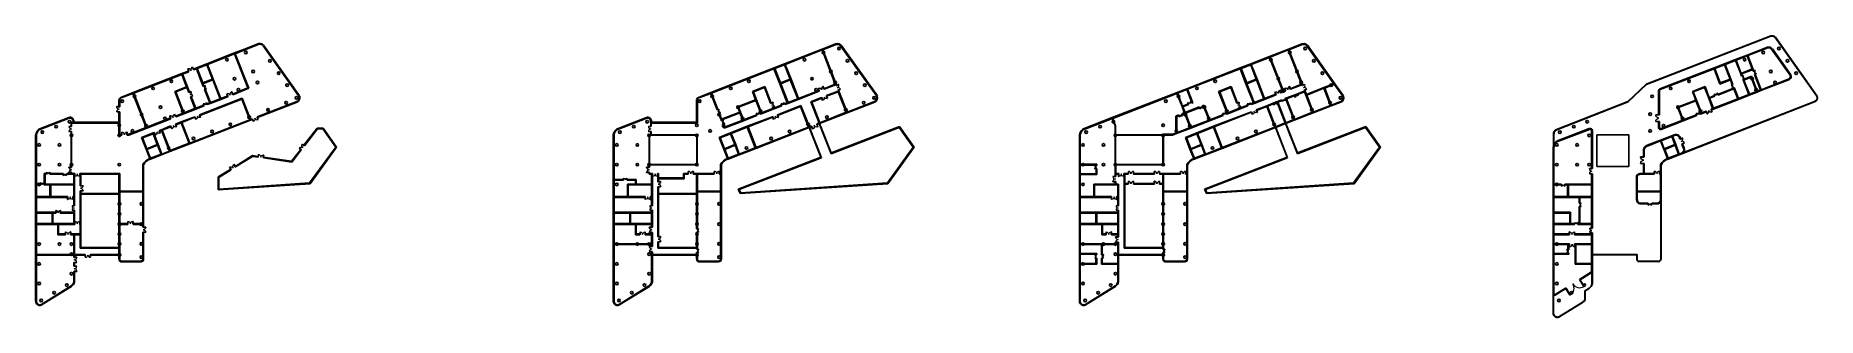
# Model space of a CAD drawing. Header units: millimetres. Extents: x 174364 to 174464, y 28402 to 28418.
import ezdxf

# ---------------------------------------------------------------- set-up
doc = ezdxf.new("R2010")
doc.units = ezdxf.units.MM
doc.header["$LTSCALE"] = 1000
doc.header["$MEASUREMENT"] = 0
for name, color, linetype in [('A-ZHUWANG', 3, 'Continuous'), ('WALL', 9, 'Continuous'), ('WINDOW', 4, 'Continuous')]:
    doc.layers.add(name, color=color, linetype=linetype)

# ---------------------------------------------------------------- blocks, each defined once
blk = doc.blocks.new('$DorLib2D$00000002')
for p, q in [((-0.5, 0), (-0.5, 0.4875)), ((-0.475, 0.4875), (-0.5, 0.4875)), ((-0.475, 0), (-0.475, 0.4875)), ((0.475, 0), (0.475, 0.4875)), ((0.475, 0.4875), (0.5, 0.4875)), ((0.5, 0), (0.5, 0.4875)), ((-0.5, 0), (-0.475, 0)), ((0.5, 0), (0.475, 0))]:
    blk.add_line(p, q)
at = {"lineweight": 13}
for centre, start, end in [((-0.4875, 0), 0, 88.530716), ((0.4875, 0), 91.469284, 180)]:
    blk.add_arc(centre, 0.4875, start, end, dxfattribs=at)

msp = doc.modelspace()

# ---------------------------------------------------------------- linework, layer by layer
for p, q in [((174451.66, 28412.17), (174451.66, 28410.39)), ((174453.46, 28412.17), (174451.66, 28412.17)), ((174453.46, 28410.39), (174453.46, 28412.17)), ((174453.46, 28410.39), (174451.66, 28410.39))]:
    msp.add_line(p, q)
at = {"layer": 'A-ZHUWANG'}
for centre in [(174374.57, 28416.4), (174375.63, 28416.81), (174376.99, 28416.34), (174407.07, 28416.4), (174408.13, 28416.81), (174409.01, 28417.03), (174409.49, 28416.34), (174433.31, 28416.4), (174434.37, 28416.81), (174435.24, 28417.03), (174435.73, 28416.34), (174459.97, 28416.4), (174461.02, 28416.81), (174461.9, 28417.03), (174462.38, 28416.34), (174371.44, 28415.19), (174374.99, 28415.33), (174376.04, 28415.74), (174377.48, 28415.64), (174403.94, 28415.19), (174407.49, 28415.33), (174408.55, 28415.74), (174409.98, 28415.64), (174430.18, 28415.19), (174433.73, 28415.33), (174434.78, 28415.74), (174436.21, 28415.64), (174456.84, 28415.19), (174460.39, 28415.33), (174461.44, 28415.74), (174462.87, 28415.64), (174369.37, 28414.34), (174370.41, 28414.79), (174375.22, 28414.71), (174376.29, 28415.12), (174377.96, 28414.97), (174378.48, 28414.25), (174401.87, 28414.34), (174402.92, 28414.79), (174407.72, 28414.71), (174408.79, 28415.12), (174410.46, 28414.97), (174410.98, 28414.25), (174428.11, 28414.34), (174429.15, 28414.79), (174433.96, 28414.71), (174435.02, 28415.12), (174436.7, 28414.97), (174437.22, 28414.25), (174454.77, 28414.34), (174455.81, 28414.79), (174460.62, 28414.71), (174461.68, 28415.12), (174368.67, 28414.07), (174369.77, 28413.31), (174370.83, 28413.73), (174372.09, 28413.5), (174375.82, 28413.17), (174376.88, 28413.58), (174377.9, 28413.98), (174401.17, 28414.07), (174402.27, 28413.31), (174403.33, 28413.73), (174404.6, 28413.5), (174408.33, 28413.17), (174409.39, 28413.58), (174410.4, 28413.98), (174427.4, 28414.07), (174428.51, 28413.31), (174429.57, 28413.73), (174430.83, 28413.5), (174434.56, 28413.17), (174435.62, 28413.58), (174436.64, 28413.98), (174454.65, 28413.33), (174456.22, 28413.73), (174457.49, 28413.5), (174364.18, 28412.32), (174364.96, 28412.63), (174365.71, 28412.91), (174365.82, 28412.14), (174368.51, 28412.71), (174368.51, 28412.14), (174369.25, 28412.39), (174370.02, 28412.68), (174371.08, 28413.1), (174373.73, 28412.36), (174374.76, 28412.76), (174396.68, 28412.32), (174397.46, 28412.63), (174398.21, 28412.91), (174398.33, 28412.14), (174401.01, 28412.71), (174401.01, 28412.14), (174401.76, 28412.39), (174402.52, 28412.68), (174403.58, 28413.1), (174406.23, 28412.36), (174407.27, 28412.76), (174422.92, 28412.32), (174423.7, 28412.63), (174424.45, 28412.91), (174424.56, 28412.14), (174427.25, 28412.71), (174427.25, 28412.14), (174427.99, 28412.39), (174428.75, 28412.68), (174429.81, 28413.1), (174432.47, 28412.36), (174433.5, 28412.76), (174449.57, 28412.32), (174450.36, 28412.63), (174451.11, 28412.91), (174451.22, 28412.14), (174454.65, 28412.39), (174455.41, 28412.68), (174456.47, 28413.1), (174364, 28411.6), (174365.15, 28411.6), (174371.29, 28411.43), (174372.69, 28411.96), (174396.51, 28411.6), (174397.66, 28411.6), (174403.8, 28411.43), (174405.19, 28411.96), (174422.74, 28411.6), (174423.89, 28411.6), (174430.03, 28411.43), (174431.43, 28411.96), (174449.4, 28411.6), (174450.55, 28411.6), (174364, 28410.49), (174365.15, 28410.49), (174365.82, 28410.49), (174368.51, 28410.49), (174396.51, 28410.49), (174397.66, 28410.49), (174398.33, 28410.49), (174401.01, 28410.49), (174422.74, 28410.49), (174423.89, 28410.49), (174424.56, 28410.49), (174427.25, 28410.49), (174449.4, 28410.49), (174450.55, 28410.49), (174451.22, 28410.49), (174364, 28409.38), (174396.51, 28409.38), (174422.74, 28409.38), (174449.4, 28409.38), (174368.52, 28408.29), (174369.75, 28408.29), (174401.02, 28408.29), (174402.26, 28408.29), (174427.25, 28408.29), (174428.49, 28408.29), (174368.52, 28407.71), (174368.52, 28407.14), (174369.75, 28407.14), (174401.02, 28407.71), (174401.02, 28407.14), (174402.26, 28407.14), (174427.25, 28407.71), (174427.25, 28407.14), (174428.49, 28407.14), (174368.52, 28406.59), (174401.02, 28406.59), (174427.25, 28406.59), (174364, 28406.02), (174365.15, 28406.02), (174365.82, 28406.02), (174365.82, 28405.45), (174368.52, 28406.03), (174368.52, 28405.41), (174369.75, 28406.03), (174369.75, 28405.28), (174396.51, 28406.02), (174397.66, 28406.02), (174398.33, 28406.02), (174398.33, 28405.45), (174401.02, 28406.03), (174401.02, 28405.41), (174402.26, 28406.03), (174402.26, 28405.28), (174422.74, 28406.02), (174423.89, 28406.02), (174424.56, 28406.02), (174424.56, 28405.45), (174427.25, 28406.03), (174427.25, 28405.41), (174428.49, 28406.03), (174428.49, 28405.28), (174449.4, 28406.02), (174364, 28404.9), (174365.82, 28404.35), (174396.51, 28404.9), (174398.33, 28404.35), (174422.74, 28404.9), (174424.56, 28404.35), (174449.4, 28404.9), (174364, 28403.8), (174364.85, 28403.28), (174365.56, 28403.71), (174396.51, 28403.8), (174397.35, 28403.28), (174398.06, 28403.71), (174422.74, 28403.8), (174423.59, 28403.28), (174424.3, 28403.71), (174449.4, 28403.8), (174450.24, 28403.28), (174450.95, 28403.71), (174364.12, 28402.84), (174396.63, 28402.84), (174422.86, 28402.84), (174449.52, 28402.84)]:
    msp.add_circle(centre, 0.0736, dxfattribs=at)
at = {"layer": 'WALL'}
for p, q in [((174375.56, 28416.99), (174376.37, 28417.31)), ((174375.57, 28416.95), (174376.38, 28417.27)), ((174376.63, 28417.22), (174378.66, 28414.36)), ((174408.06, 28416.99), (174408.87, 28417.31)), ((174408.1, 28416.96), (174408.88, 28417.27)), ((174409.13, 28417.22), (174411.17, 28414.36)), ((174434.3, 28416.99), (174435.11, 28417.31)), ((174434.33, 28416.96), (174435.12, 28417.27)), ((174435.37, 28417.22), (174436.91, 28415.05)), ((174461.44, 28417.75), (174454.43, 28415.03)), ((174461.45, 28417.73), (174454.45, 28415.01)), ((174461.68, 28417.65), (174464.03, 28414.34)), ((174461.7, 28417.67), (174464.05, 28414.35)), ((174375, 28416.78), (174373.44, 28416.17)), ((174375, 28416.73), (174373.48, 28416.14)), ((174375.56, 28416.99), (174375, 28416.78)), ((174375.75, 28414.81), (174375, 28416.73)), ((174375.57, 28416.95), (174375.04, 28416.74)), ((174375.8, 28414.79), (174375.04, 28416.74)), ((174376.6, 28417.19), (174378.62, 28414.34)), ((174408.06, 28416.99), (174405.94, 28416.17)), ((174408.06, 28416.95), (174405.98, 28416.14)), ((174408.8, 28415.02), (174408.06, 28416.95)), ((174408.85, 28415.02), (174408.1, 28416.96)), ((174409.1, 28417.19), (174411.13, 28414.34)), ((174433.24, 28416.58), (174432.18, 28416.17)), ((174433.23, 28416.53), (174432.21, 28416.14)), ((174433.23, 28416.53), (174433.98, 28414.61)), ((174434.3, 28416.99), (174433.24, 28416.58)), ((174434.29, 28416.95), (174433.27, 28416.55)), ((174433.27, 28416.55), (174434.02, 28414.63)), ((174435.04, 28415.02), (174434.29, 28416.95)), ((174435.09, 28415.02), (174434.33, 28416.96)), ((174435.34, 28417.19), (174436.86, 28415.05)), ((174459.46, 28416.41), (174458.84, 28416.17)), ((174459.45, 28416.36), (174458.87, 28416.14)), ((174459.75, 28415.6), (174459.45, 28416.36)), ((174460.11, 28416.66), (174459.46, 28416.41)), ((174460.11, 28416.62), (174459.49, 28416.38)), ((174459.78, 28415.63), (174459.49, 28416.38)), ((174460.11, 28416.66), (174461.25, 28417.11)), ((174460.11, 28416.62), (174460.4, 28415.88)), ((174460.15, 28416.63), (174461.27, 28417.07)), ((174460.15, 28416.63), (174460.45, 28415.85)), ((174461.49, 28416.99), (174462.53, 28415.53)), ((174461.53, 28417.01), (174462.56, 28415.55)), ((174372.03, 28415.62), (174369.29, 28414.55)), ((174372.03, 28415.57), (174369.32, 28414.52)), ((174372.4, 28415.76), (174372.03, 28415.62)), ((174372.03, 28415.57), (174372.3, 28414.87)), ((174372.06, 28415.59), (174372.42, 28415.72)), ((174372.06, 28415.59), (174372.35, 28414.87)), ((174372.42, 28415.72), (174372.4, 28415.76)), ((174372.85, 28415.94), (174372.68, 28415.87)), ((174372.68, 28415.87), (174372.69, 28415.83)), ((174372.69, 28415.83), (174372.85, 28415.89)), ((174373.44, 28416.17), (174372.85, 28415.94)), ((174372.85, 28415.89), (174373.18, 28415.05)), ((174373.44, 28416.12), (174372.89, 28415.91)), ((174372.89, 28415.91), (174373.21, 28415.09)), ((174373.21, 28415.09), (174373.76, 28415.3)), ((174373.22, 28415.05), (174373.77, 28415.26)), ((174373.76, 28415.3), (174373.44, 28416.12)), ((174373.8, 28415.3), (174373.48, 28416.14)), ((174374.18, 28414.2), (174373.77, 28415.26)), ((174374.22, 28414.22), (174373.8, 28415.3)), ((174405.36, 28415.94), (174401.79, 28414.55)), ((174405.35, 28415.89), (174401.83, 28414.52)), ((174405.35, 28415.89), (174405.68, 28415.05)), ((174405.94, 28416.17), (174405.36, 28415.94)), ((174405.94, 28416.12), (174405.39, 28415.91)), ((174405.39, 28415.91), (174405.71, 28415.09)), ((174405.71, 28415.09), (174406.26, 28415.3)), ((174405.73, 28415.05), (174406.27, 28415.26)), ((174406.26, 28415.3), (174405.94, 28416.12)), ((174406.31, 28415.3), (174405.98, 28416.14)), ((174406.69, 28414.2), (174406.27, 28415.26)), ((174406.73, 28414.22), (174406.31, 28415.3)), ((174431.59, 28415.94), (174428.58, 28414.77)), ((174431.59, 28415.89), (174428.62, 28414.74)), ((174432.18, 28416.17), (174431.59, 28415.94)), ((174431.59, 28415.89), (174431.91, 28415.05)), ((174432.18, 28416.12), (174431.63, 28415.91)), ((174431.63, 28415.91), (174431.95, 28415.09)), ((174431.95, 28415.09), (174432.49, 28415.3)), ((174431.96, 28415.05), (174432.51, 28415.26)), ((174432.49, 28415.3), (174432.18, 28416.12)), ((174432.54, 28415.3), (174432.21, 28416.14)), ((174432.92, 28414.2), (174432.51, 28415.26)), ((174432.96, 28414.22), (174432.54, 28415.3)), ((174458.25, 28415.94), (174455.2, 28414.76)), ((174458.25, 28415.89), (174455.22, 28414.72)), ((174458.84, 28416.17), (174458.25, 28415.94)), ((174458.25, 28415.89), (174458.58, 28415.03)), ((174458.83, 28416.12), (174458.29, 28415.91)), ((174458.29, 28415.91), (174458.6, 28415.09)), ((174458.58, 28415.03), (174459.17, 28415.26)), ((174458.6, 28415.09), (174459.15, 28415.3)), ((174459.15, 28415.3), (174458.83, 28416.12)), ((174459.2, 28415.3), (174458.87, 28416.14)), ((174459.17, 28415.26), (174459.27, 28414.99)), ((174459.31, 28415.01), (174459.2, 28415.3)), ((174459.75, 28415.6), (174459.8, 28415.47)), ((174460.4, 28415.88), (174459.78, 28415.63)), ((174460.45, 28415.85), (174459.8, 28415.6)), ((174459.84, 28415.49), (174459.8, 28415.6)), ((174459.8, 28415.47), (174459.84, 28415.49)), ((174459.91, 28415.31), (174459.87, 28415.3)), ((174459.87, 28415.3), (174459.88, 28415.26)), ((174460.2, 28414.44), (174459.88, 28415.26)), ((174459.91, 28415.29), (174460.35, 28415.47)), ((174459.91, 28415.29), (174459.91, 28415.31)), ((174459.93, 28415.25), (174460.33, 28415.41)), ((174460.24, 28414.46), (174459.93, 28415.25)), ((174460.33, 28415.41), (174460.64, 28414.61)), ((174460.35, 28415.47), (174460.68, 28414.63)), ((174460.45, 28415.85), (174460.41, 28415.84)), ((174460.41, 28415.84), (174460.45, 28415.75)), ((174460.49, 28415.76), (174460.45, 28415.85)), ((174460.45, 28415.75), (174460.49, 28415.76)), ((174460.56, 28415.59), (174460.52, 28415.57)), ((174460.52, 28415.57), (174460.86, 28414.7)), ((174460.9, 28414.71), (174460.56, 28415.59)), ((174460.89, 28414.67), (174462.49, 28415.29)), ((174460.9, 28414.71), (174462.48, 28415.33)), ((174368.6, 28414.28), (174369.29, 28414.55)), ((174368.62, 28414.25), (174369.28, 28414.5)), ((174369.28, 28414.5), (174370.03, 28412.58)), ((174369.32, 28414.52), (174370.07, 28412.6)), ((174372.3, 28414.87), (174371.63, 28414.61)), ((174371.63, 28414.61), (174372.11, 28413.39)), ((174372.31, 28414.83), (174371.69, 28414.59)), ((174371.69, 28414.59), (174372.15, 28413.41)), ((174372.31, 28414.83), (174372.42, 28414.55)), ((174372.46, 28414.57), (174372.35, 28414.87)), ((174372.42, 28414.55), (174372.46, 28414.57)), ((174372.55, 28414.33), (174372.52, 28414.31)), ((174372.52, 28414.31), (174372.77, 28413.65)), ((174372.81, 28413.67), (174372.55, 28414.33)), ((174375.43, 28414.23), (174373.03, 28413.3)), ((174373.18, 28415.05), (174373.24, 28414.9)), ((174373.27, 28414.91), (174373.22, 28415.05)), ((174373.24, 28414.9), (174373.27, 28414.91)), ((174373.34, 28414.74), (174373.3, 28414.72)), ((174373.3, 28414.72), (174373.6, 28413.97)), ((174373.64, 28413.99), (174373.34, 28414.74)), ((174374.61, 28414.37), (174374.22, 28414.22)), ((174374.22, 28414.17), (174374.63, 28414.33)), ((174374.63, 28414.33), (174374.61, 28414.37)), ((174375.75, 28414.81), (174374.88, 28414.47)), ((174374.88, 28414.47), (174374.9, 28414.43)), ((174374.9, 28414.43), (174375.8, 28414.79)), ((174375.43, 28414.23), (174375.89, 28413.04)), ((174401.11, 28414.28), (174401.79, 28414.55)), ((174401.12, 28414.25), (174401.79, 28414.5)), ((174401.79, 28414.5), (174402.15, 28413.57)), ((174402.19, 28413.59), (174401.83, 28414.52)), ((174404.84, 28414.89), (174404.14, 28414.61)), ((174404.14, 28414.61), (174404.32, 28414.14)), ((174404.82, 28414.83), (174404.19, 28414.59)), ((174404.19, 28414.59), (174404.37, 28414.14)), ((174404.82, 28414.83), (174405.16, 28413.95)), ((174405.2, 28413.96), (174404.84, 28414.89)), ((174405.68, 28415.05), (174406.1, 28413.97)), ((174405.73, 28415.05), (174406.14, 28413.99)), ((174406.72, 28414.17), (174407.9, 28414.63)), ((174407.89, 28414.67), (174406.73, 28414.22)), ((174408.02, 28414.27), (174407.42, 28414.03)), ((174407.48, 28414.01), (174408.04, 28414.23)), ((174407.9, 28414.63), (174407.89, 28414.67)), ((174408.04, 28414.23), (174408.02, 28414.27)), ((174408.8, 28415.02), (174408.16, 28414.77)), ((174408.16, 28414.77), (174408.18, 28414.74)), ((174408.18, 28414.74), (174408.82, 28414.99)), ((174408.96, 28414.63), (174408.3, 28414.38)), ((174408.3, 28414.38), (174408.31, 28414.34)), ((174408.31, 28414.34), (174408.97, 28414.59)), ((174408.82, 28414.99), (174408.83, 28414.95)), ((174408.83, 28414.95), (174408.87, 28414.96)), ((174408.87, 28414.96), (174408.85, 28415.02)), ((174408.98, 28414.69), (174408.94, 28414.67)), ((174408.94, 28414.67), (174408.96, 28414.63)), ((174408.97, 28414.59), (174409.42, 28413.44)), ((174409, 28414.63), (174408.98, 28414.69)), ((174409, 28414.63), (174409.46, 28413.45)), ((174424.38, 28413.14), (174428.03, 28414.55)), ((174424.41, 28413.1), (174428.02, 28414.5)), ((174428.02, 28414.5), (174428.31, 28413.76)), ((174428.58, 28414.77), (174428.03, 28414.55)), ((174428.58, 28414.72), (174428.06, 28414.52)), ((174428.06, 28414.52), (174428.34, 28413.79)), ((174428.58, 28414.72), (174428.86, 28414)), ((174428.62, 28414.74), (174428.92, 28413.97)), ((174431.08, 28414.89), (174430.37, 28414.61)), ((174430.37, 28414.61), (174430.85, 28413.39)), ((174431.05, 28414.83), (174430.43, 28414.59)), ((174430.43, 28414.59), (174430.88, 28413.41)), ((174431.05, 28414.83), (174431.4, 28413.95)), ((174431.44, 28413.96), (174431.08, 28414.89)), ((174431.91, 28415.05), (174432.33, 28413.97)), ((174431.96, 28415.05), (174432.37, 28413.99)), ((174433.59, 28414.46), (174432.96, 28414.22)), ((174432.96, 28414.17), (174433.6, 28414.42)), ((174433.6, 28414.42), (174433.59, 28414.46)), ((174433.98, 28414.61), (174433.86, 28414.57)), ((174433.86, 28414.57), (174433.88, 28414.53)), ((174433.88, 28414.53), (174434.02, 28414.58)), ((174434.12, 28414.67), (174434.02, 28414.63)), ((174434.02, 28414.58), (174434.14, 28414.63)), ((174434.15, 28414.23), (174434.1, 28414.21)), ((174434.1, 28414.21), (174434.12, 28414.17)), ((174434.14, 28414.63), (174434.12, 28414.67)), ((174434.62, 28414.41), (174434.15, 28414.23)), ((174434.19, 28414.2), (174434.63, 28414.37)), ((174435.04, 28415.02), (174434.4, 28414.77)), ((174434.4, 28414.77), (174434.41, 28414.74)), ((174434.41, 28414.74), (174435.05, 28414.99)), ((174434.62, 28414.41), (174434.8, 28414.48)), ((174434.62, 28414.41), (174434.8, 28414.48)), ((174434.62, 28414.41), (174434.8, 28414.48)), ((174434.63, 28414.37), (174434.62, 28414.41)), ((174434.63, 28414.37), (174434.62, 28414.41)), ((174434.63, 28414.37), (174434.62, 28414.41)), ((174434.63, 28414.37), (174434.62, 28414.41)), ((174434.81, 28414.44), (174434.63, 28414.37)), ((174434.81, 28414.44), (174434.63, 28414.37)), ((174434.81, 28414.44), (174434.63, 28414.37)), ((174435.19, 28414.63), (174434.8, 28414.48)), ((174434.8, 28414.48), (174434.81, 28414.44)), ((174434.8, 28414.48), (174434.81, 28414.44)), ((174434.8, 28414.48), (174434.81, 28414.44)), ((174434.8, 28414.48), (174434.81, 28414.44)), ((174434.81, 28414.44), (174435.21, 28414.59)), ((174435.05, 28414.99), (174435.07, 28414.95)), ((174435.07, 28414.95), (174435.11, 28414.96)), ((174435.11, 28414.96), (174435.09, 28415.02)), ((174435.22, 28414.69), (174435.18, 28414.67)), ((174435.18, 28414.67), (174435.19, 28414.63)), ((174435.21, 28414.59), (174435.28, 28414.41)), ((174435.24, 28414.63), (174435.22, 28414.69)), ((174435.24, 28414.63), (174435.31, 28414.45)), ((174435.28, 28414.41), (174435.66, 28413.44)), ((174435.31, 28414.45), (174436.3, 28414.83)), ((174435.33, 28414.41), (174436.3, 28414.79)), ((174435.33, 28414.41), (174435.7, 28413.45)), ((174436.3, 28414.83), (174436.86, 28415.05)), ((174436.67, 28413.83), (174436.3, 28414.79)), ((174436.34, 28414.8), (174436.88, 28415.02)), ((174436.71, 28413.85), (174436.34, 28414.8)), ((174436.88, 28415.02), (174437.36, 28414.34)), ((174436.91, 28415.05), (174437.4, 28414.36)), ((174453.4, 28414.04), (174454.43, 28415.03)), ((174453.41, 28414.02), (174454.45, 28415.01)), ((174455.13, 28414.66), (174455.13, 28413.3)), ((174455.17, 28413.3), (174455.17, 28414.65)), ((174457.74, 28414.89), (174457.03, 28414.61)), ((174457.03, 28414.61), (174457.22, 28414.13)), ((174457.71, 28414.83), (174457.08, 28414.59)), ((174457.08, 28414.59), (174457.26, 28414.12)), ((174457.71, 28414.83), (174457.95, 28414.23)), ((174457.74, 28414.89), (174457.98, 28414.26)), ((174457.95, 28414.23), (174458.17, 28413.65)), ((174458.28, 28414.38), (174457.98, 28414.26)), ((174457.99, 28414.23), (174458.3, 28414.34)), ((174457.99, 28414.23), (174458.21, 28413.67)), ((174458.3, 28414.34), (174458.28, 28414.38)), ((174459.35, 28414.8), (174458.46, 28414.45)), ((174458.46, 28414.45), (174458.47, 28414.41)), ((174458.47, 28414.41), (174459.36, 28414.76)), ((174459.27, 28414.99), (174459.31, 28415.01)), ((174459.38, 28414.83), (174459.34, 28414.82)), ((174459.34, 28414.82), (174459.35, 28414.8)), ((174459.58, 28414.2), (174459.36, 28414.76)), ((174459.4, 28414.79), (174459.38, 28414.83)), ((174459.62, 28414.22), (174459.4, 28414.79)), ((174459.62, 28414.22), (174460.2, 28414.44)), ((174459.62, 28414.17), (174460.23, 28414.41)), ((174460.23, 28414.41), (174460.67, 28414.58)), ((174460.24, 28414.46), (174460.64, 28414.61)), ((174460.67, 28414.58), (174460.89, 28414.67)), ((174460.68, 28414.63), (174460.86, 28414.7)), ((174368.49, 28414.15), (174368.49, 28413.75)), ((174368.49, 28413.75), (174368.54, 28413.75)), ((174368.54, 28413.46), (174368.49, 28413.46)), ((174368.49, 28413.46), (174368.49, 28412.88)), ((174368.54, 28413.75), (174368.54, 28414.15)), ((174368.54, 28412.86), (174368.54, 28413.46)), ((174372.11, 28413.39), (174371.67, 28413.22)), ((174371.67, 28413.22), (174371.69, 28413.18)), ((174371.69, 28413.18), (174372.14, 28413.36)), ((174372.14, 28413.36), (174372.81, 28413.62)), ((174372.15, 28413.41), (174372.77, 28413.65)), ((174373.27, 28413.84), (174372.81, 28413.67)), ((174372.81, 28413.62), (174373.28, 28413.81)), ((174373.03, 28413.3), (174373.05, 28413.26)), ((174373.05, 28413.26), (174375.4, 28414.18)), ((174373.28, 28413.81), (174373.27, 28413.84)), ((174373.6, 28413.97), (174373.44, 28413.91)), ((174373.44, 28413.91), (174373.46, 28413.87)), ((174373.46, 28413.87), (174373.63, 28413.94)), ((174373.63, 28413.94), (174374.22, 28414.17)), ((174373.64, 28413.99), (174374.18, 28414.2)), ((174375.4, 28414.18), (174375.85, 28413.02)), ((174378.5, 28414.05), (174376.27, 28413.18)), ((174376.28, 28413.14), (174378.52, 28414.01)), ((174401, 28412.88), (174401, 28414.15)), ((174401.04, 28412.83), (174401.04, 28414.15)), ((174402.15, 28413.57), (174402.19, 28413.59)), ((174402.26, 28413.41), (174402.22, 28413.39)), ((174402.22, 28413.39), (174402.37, 28413.01)), ((174402.4, 28413.05), (174402.26, 28413.41)), ((174402.4, 28413.05), (174403.42, 28413.45)), ((174402.41, 28413.01), (174403.43, 28413.41)), ((174403.3, 28413.75), (174404.32, 28414.14)), ((174403.42, 28413.45), (174403.3, 28413.75)), ((174403.36, 28413.72), (174404.33, 28414.1)), ((174403.46, 28413.44), (174403.36, 28413.72)), ((174403.43, 28413.41), (174403.59, 28413)), ((174403.46, 28413.44), (174403.63, 28413.01)), ((174404.38, 28413.3), (174403.63, 28413.01)), ((174403.63, 28412.96), (174404.39, 28413.26)), ((174404.33, 28414.1), (174404.61, 28413.39)), ((174404.37, 28414.14), (174404.65, 28413.41)), ((174404.39, 28413.26), (174404.38, 28413.3)), ((174404.61, 28413.39), (174404.55, 28413.37)), ((174404.55, 28413.37), (174404.57, 28413.33)), ((174404.57, 28413.33), (174404.65, 28413.36)), ((174404.65, 28413.41), (174405.28, 28413.65)), ((174404.65, 28413.36), (174405.31, 28413.62)), ((174405.16, 28413.95), (174405.2, 28413.96)), ((174405.29, 28413.73), (174405.25, 28413.71)), ((174405.25, 28413.71), (174405.28, 28413.65)), ((174405.32, 28413.67), (174405.29, 28413.73)), ((174405.31, 28413.62), (174405.79, 28413.81)), ((174405.77, 28413.84), (174405.32, 28413.67)), ((174406.87, 28413.82), (174405.54, 28413.3)), ((174405.54, 28413.3), (174405.55, 28413.26)), ((174405.55, 28413.26), (174406.85, 28413.77)), ((174405.79, 28413.81), (174405.77, 28413.84)), ((174406.1, 28413.97), (174405.95, 28413.91)), ((174405.95, 28413.91), (174405.96, 28413.87)), ((174405.96, 28413.87), (174406.13, 28413.94)), ((174406.13, 28413.94), (174406.72, 28414.17)), ((174406.14, 28413.99), (174406.69, 28414.2)), ((174406.85, 28413.77), (174407.3, 28412.61)), ((174406.87, 28413.82), (174407.34, 28412.63)), ((174407.42, 28414.03), (174407.89, 28412.84)), ((174407.48, 28414.01), (174407.93, 28412.85)), ((174407.92, 28412.81), (174409.46, 28413.41)), ((174407.93, 28412.85), (174409.42, 28413.44)), ((174409.46, 28413.45), (174411, 28414.05)), ((174409.46, 28413.41), (174411.02, 28414.01)), ((174428.12, 28413.29), (174427.97, 28413.23)), ((174427.97, 28412.27), (174427.97, 28413.23)), ((174428.01, 28413.2), (174428.14, 28413.25)), ((174428.01, 28412.29), (174428.01, 28413.2)), ((174428.14, 28413.25), (174428.12, 28413.29)), ((174428.44, 28413.42), (174428.3, 28413.36)), ((174428.3, 28413.36), (174428.31, 28413.32)), ((174428.31, 28413.76), (174428.44, 28413.42)), ((174428.31, 28413.32), (174428.46, 28413.38)), ((174428.67, 28413.92), (174428.34, 28413.79)), ((174428.36, 28413.75), (174428.68, 28413.88)), ((174428.36, 28413.75), (174428.48, 28413.43)), ((174428.46, 28413.38), (174428.77, 28412.58)), ((174429.27, 28413.74), (174428.48, 28413.43)), ((174428.5, 28413.39), (174429.29, 28413.7)), ((174428.5, 28413.39), (174428.81, 28412.6)), ((174428.68, 28413.88), (174428.67, 28413.92)), ((174428.86, 28414), (174428.84, 28413.99)), ((174428.84, 28413.99), (174428.86, 28413.95)), ((174428.86, 28413.95), (174428.92, 28413.97)), ((174429.29, 28413.7), (174429.27, 28413.74)), ((174429.54, 28413.84), (174429.45, 28413.81)), ((174429.45, 28413.81), (174429.46, 28413.77)), ((174429.46, 28413.77), (174429.52, 28413.79)), ((174429.83, 28413), (174429.52, 28413.79)), ((174429.87, 28413.01), (174429.54, 28413.84)), ((174429.86, 28412.96), (174430.63, 28413.26)), ((174430.61, 28413.3), (174429.87, 28413.01)), ((174432.22, 28413.47), (174430.09, 28412.65)), ((174430.12, 28412.62), (174432.23, 28413.44)), ((174430.63, 28413.26), (174430.61, 28413.3)), ((174430.85, 28413.39), (174430.79, 28413.37)), ((174430.79, 28413.37), (174430.8, 28413.33)), ((174430.8, 28413.33), (174430.88, 28413.36)), ((174430.88, 28413.41), (174431.51, 28413.65)), ((174430.88, 28413.36), (174431.55, 28413.62)), ((174431.4, 28413.95), (174431.44, 28413.96)), ((174431.53, 28413.73), (174431.49, 28413.71)), ((174431.49, 28413.71), (174431.51, 28413.65)), ((174431.55, 28413.67), (174431.53, 28413.73)), ((174432.01, 28413.84), (174431.55, 28413.67)), ((174431.55, 28413.62), (174432.02, 28413.81)), ((174432.02, 28413.81), (174432.01, 28413.84)), ((174432.33, 28413.97), (174432.18, 28413.91)), ((174432.18, 28413.91), (174432.2, 28413.87)), ((174432.2, 28413.87), (174432.37, 28413.94)), ((174432.23, 28413.44), (174432.22, 28413.47)), ((174432.37, 28413.99), (174432.92, 28414.2)), ((174432.37, 28413.94), (174432.96, 28414.17)), ((174433.09, 28413.81), (174432.49, 28413.58)), ((174432.49, 28413.58), (174432.51, 28413.54)), ((174432.51, 28413.54), (174433.08, 28413.77)), ((174433.08, 28413.77), (174433.53, 28412.61)), ((174433.44, 28413.95), (174433.09, 28413.81)), ((174433.12, 28413.78), (174433.45, 28413.91)), ((174433.12, 28413.78), (174433.57, 28412.63)), ((174433.44, 28413.95), (174433.61, 28414.02)), ((174433.45, 28413.91), (174433.44, 28413.95)), ((174433.45, 28413.91), (174433.44, 28413.95)), ((174433.63, 28413.98), (174433.45, 28413.91)), ((174433.68, 28414.04), (174433.61, 28414.02)), ((174433.61, 28414.02), (174433.63, 28413.98)), ((174433.61, 28414.02), (174433.63, 28413.98)), ((174433.63, 28413.98), (174433.67, 28414)), ((174433.67, 28414), (174434.12, 28412.84)), ((174433.93, 28414.14), (174433.68, 28414.04)), ((174433.71, 28414.01), (174433.94, 28414.1)), ((174433.71, 28414.01), (174434.16, 28412.85)), ((174433.94, 28414.1), (174433.93, 28414.14)), ((174434.12, 28414.17), (174434.15, 28414.18)), ((174434.6, 28413.03), (174434.15, 28414.18)), ((174434.64, 28413.04), (174434.19, 28414.2)), ((174434.63, 28412.99), (174435.69, 28413.41)), ((174434.64, 28413.04), (174435.66, 28413.44)), ((174435.69, 28413.41), (174436.71, 28413.8)), ((174435.7, 28413.45), (174436.67, 28413.83)), ((174436.71, 28413.85), (174437.24, 28414.05)), ((174436.71, 28413.8), (174437.25, 28414.01)), ((174453.4, 28414.04), (174449.39, 28412.48)), ((174453.41, 28414.02), (174449.4, 28412.46)), ((174455.13, 28413.3), (174455.17, 28413.3)), ((174457.22, 28414.13), (174456.2, 28413.73)), ((174456.49, 28413), (174456.2, 28413.73)), ((174457.23, 28414.09), (174456.25, 28413.71)), ((174456.52, 28413.01), (174456.25, 28413.71)), ((174456.43, 28411.11), (174463.91, 28414.02)), ((174457.27, 28413.3), (174456.52, 28413.01)), ((174456.52, 28412.96), (174457.28, 28413.26)), ((174456.53, 28411.17), (174463.9, 28414.04)), ((174457.23, 28414.09), (174457.5, 28413.39)), ((174457.26, 28414.12), (174457.54, 28413.41)), ((174457.28, 28413.26), (174457.27, 28413.3)), ((174457.5, 28413.39), (174457.45, 28413.37)), ((174457.45, 28413.37), (174457.46, 28413.33)), ((174457.46, 28413.33), (174457.54, 28413.36)), ((174457.8, 28413.51), (174457.54, 28413.41)), ((174457.54, 28413.36), (174457.82, 28413.47)), ((174457.82, 28413.47), (174457.8, 28413.51)), ((174458.17, 28413.65), (174458.08, 28413.61)), ((174458.08, 28413.61), (174458.09, 28413.58)), ((174458.09, 28413.58), (174458.21, 28413.62)), ((174458.21, 28413.67), (174459.58, 28414.2)), ((174458.21, 28413.62), (174459.62, 28414.17)), ((174363.98, 28412.49), (174365.68, 28413.15)), ((174364.01, 28412.46), (174365.69, 28413.11)), ((174365.81, 28412.87), (174365.91, 28412.88)), ((174365.81, 28412.87), (174365.81, 28412.64)), ((174365.81, 28412.64), (174365.83, 28412.64)), ((174365.81, 28412.35), (174365.81, 28410.35)), ((174365.83, 28412.35), (174365.81, 28412.35)), ((174365.83, 28412.64), (174365.83, 28412.83)), ((174365.83, 28412.83), (174365.93, 28412.83)), ((174365.83, 28410.35), (174365.83, 28412.35)), ((174365.91, 28412.88), (174365.91, 28412.98)), ((174365.93, 28412.83), (174368.49, 28412.83)), ((174365.95, 28412.88), (174365.95, 28412.98)), ((174365.95, 28412.88), (174368.49, 28412.88)), ((174368.49, 28412.15), (174368.49, 28412.83)), ((174368.54, 28412.2), (174368.54, 28412.86)), ((174369.03, 28412.2), (174370.03, 28412.58)), ((174369.04, 28412.15), (174370.06, 28412.55)), ((174369.76, 28412.03), (174370.41, 28412.28)), ((174369.82, 28412.01), (174370.41, 28412.23)), ((174370.06, 28412.55), (174371.41, 28413.08)), ((174371.4, 28413.12), (174370.07, 28412.6)), ((174370.49, 28412.31), (174370.41, 28412.28)), ((174370.64, 28411.62), (174370.41, 28412.23)), ((174370.45, 28412.25), (174370.5, 28412.27)), ((174370.69, 28411.62), (174370.45, 28412.25)), ((174370.5, 28412.27), (174370.49, 28412.31)), ((174370.88, 28412.46), (174370.76, 28412.42)), ((174370.76, 28412.42), (174370.78, 28412.38)), ((174370.78, 28412.38), (174370.88, 28412.42)), ((174371.4, 28412.67), (174370.88, 28412.46)), ((174370.88, 28412.42), (174371.33, 28411.26)), ((174370.92, 28412.43), (174371.42, 28412.63)), ((174370.92, 28412.43), (174371.37, 28411.28)), ((174371.41, 28413.08), (174371.4, 28413.12)), ((174371.42, 28412.63), (174371.4, 28412.67)), ((174372, 28412.9), (174371.68, 28412.77)), ((174371.68, 28412.77), (174371.69, 28412.73)), ((174371.69, 28412.73), (174371.99, 28412.85)), ((174371.99, 28412.85), (174372.44, 28411.7)), ((174372.76, 28413.19), (174372, 28412.9)), ((174372.03, 28412.87), (174372.77, 28413.16)), ((174372.03, 28412.87), (174372.48, 28411.71)), ((174372.48, 28411.71), (174375.85, 28413.02)), ((174372.48, 28411.66), (174375.89, 28412.99)), ((174372.77, 28413.16), (174372.76, 28413.19)), ((174375.99, 28413.08), (174375.89, 28413.04)), ((174375.89, 28412.99), (174376.01, 28413.04)), ((174376.01, 28413.04), (174375.99, 28413.08)), ((174376.27, 28413.18), (174376.28, 28413.14)), ((174379.65, 28412.54), (174378.9, 28411.58)), ((174378.93, 28411.55), (174379.67, 28412.5)), ((174379.65, 28412.54), (174379.98, 28412.54)), ((174379.67, 28412.5), (174379.96, 28412.5)), ((174380.69, 28411.47), (174379.96, 28412.5)), ((174380.74, 28411.47), (174379.98, 28412.54)), ((174396.49, 28412.49), (174398.18, 28413.15)), ((174396.51, 28412.46), (174398.2, 28413.11)), ((174398.41, 28412.86), (174398.41, 28412.98)), ((174398.42, 28412.86), (174398.41, 28412.86)), ((174398.42, 28412.86), (174398.42, 28412.65)), ((174398.42, 28412.65), (174398.44, 28412.65)), ((174398.44, 28412.35), (174398.42, 28412.35)), ((174398.42, 28412.35), (174398.42, 28412.18)), ((174398.44, 28412.83), (174401.04, 28412.83)), ((174398.44, 28412.65), (174398.44, 28412.83)), ((174398.44, 28412.18), (174398.44, 28412.35)), ((174398.45, 28412.88), (174398.45, 28412.98)), ((174398.45, 28412.88), (174401, 28412.88)), ((174402.27, 28412.03), (174402.91, 28412.28)), ((174402.32, 28412.01), (174402.91, 28412.23)), ((174402.37, 28413.01), (174402.39, 28412.95)), ((174402.39, 28412.95), (174402.43, 28412.97)), ((174402.43, 28412.97), (174402.41, 28413.01)), ((174402.5, 28412.79), (174402.46, 28412.78)), ((174402.46, 28412.78), (174402.55, 28412.54)), ((174402.57, 28412.6), (174402.5, 28412.79)), ((174402.55, 28412.54), (174403.63, 28412.96)), ((174402.57, 28412.6), (174403.59, 28413)), ((174402.91, 28412.28), (174403.85, 28412.65)), ((174403.15, 28411.62), (174402.91, 28412.23)), ((174402.95, 28412.25), (174403.85, 28412.6)), ((174403.2, 28411.62), (174402.95, 28412.25)), ((174405.26, 28413.19), (174403.85, 28412.65)), ((174403.85, 28412.6), (174404.3, 28411.44)), ((174403.89, 28412.62), (174405.28, 28413.16)), ((174403.89, 28412.62), (174404.34, 28411.46)), ((174404.33, 28411.41), (174407.33, 28412.58)), ((174404.34, 28411.46), (174407.3, 28412.61)), ((174405.28, 28413.16), (174405.26, 28413.19)), ((174407.33, 28412.58), (174407.98, 28410.92)), ((174407.45, 28412.67), (174407.34, 28412.63)), ((174407.35, 28412.59), (174407.46, 28412.63)), ((174407.35, 28412.59), (174408.02, 28410.88)), ((174407.46, 28412.63), (174407.45, 28412.67)), ((174407.89, 28412.84), (174407.76, 28412.79)), ((174407.76, 28412.79), (174407.78, 28412.75)), ((174407.78, 28412.75), (174407.9, 28412.8)), ((174408.56, 28411.1), (174407.9, 28412.8)), ((174408.57, 28411.15), (174407.92, 28412.81)), ((174412.4, 28412.59), (174408.56, 28411.1)), ((174412.41, 28412.64), (174408.57, 28411.15)), ((174413.19, 28411.47), (174412.4, 28412.59)), ((174413.24, 28411.47), (174412.41, 28412.64)), ((174422.72, 28412.49), (174424.38, 28413.14)), ((174422.75, 28412.46), (174424.39, 28413.09)), ((174424.55, 28412.67), (174424.39, 28413.09)), ((174424.57, 28412.68), (174424.41, 28413.1)), ((174424.55, 28412.67), (174424.55, 28412.68)), ((174424.55, 28412.67), (174424.55, 28412.68)), ((174424.55, 28412.67), (174424.55, 28412.17)), ((174424.57, 28412.68), (174424.57, 28412.68)), ((174424.57, 28412.68), (174424.57, 28412.18)), ((174424.57, 28412.68), (174424.57, 28412.68)), ((174427.77, 28412.2), (174427.97, 28412.27)), ((174427.78, 28412.15), (174428, 28412.24)), ((174428, 28412.24), (174428.8, 28412.55)), ((174428.01, 28412.29), (174428.77, 28412.58)), ((174428.5, 28412.03), (174429.15, 28412.28)), ((174428.56, 28412.01), (174429.14, 28412.23)), ((174428.8, 28412.55), (174429.86, 28412.96)), ((174428.81, 28412.6), (174429.83, 28413)), ((174429.38, 28411.62), (174429.14, 28412.23)), ((174429.15, 28412.28), (174430.09, 28412.65)), ((174429.18, 28412.25), (174430.08, 28412.6)), ((174429.43, 28411.62), (174429.18, 28412.25)), ((174430.08, 28412.6), (174430.53, 28411.44)), ((174430.12, 28412.62), (174430.57, 28411.46)), ((174430.57, 28411.46), (174433.53, 28412.61)), ((174430.57, 28411.41), (174433.57, 28412.58)), ((174433.57, 28412.63), (174434.12, 28412.84)), ((174433.57, 28412.58), (174434.22, 28410.92)), ((174433.59, 28412.59), (174434.14, 28412.8)), ((174433.59, 28412.59), (174434.25, 28410.88)), ((174434.8, 28411.1), (174434.14, 28412.8)), ((174434.16, 28412.85), (174434.6, 28413.03)), ((174434.16, 28412.81), (174434.63, 28412.99)), ((174434.8, 28411.15), (174434.16, 28412.81)), ((174438.65, 28412.64), (174434.8, 28411.15)), ((174438.63, 28412.59), (174434.8, 28411.1)), ((174439.43, 28411.47), (174438.63, 28412.59)), ((174439.48, 28411.47), (174438.65, 28412.64)), ((174449.38, 28411.81), (174451.23, 28412.52)), ((174449.41, 28411.77), (174451.24, 28412.48)), ((174451.36, 28412.4), (174451.36, 28410.27)), ((174451.4, 28410.27), (174451.4, 28412.4)), ((174455.17, 28412.92), (174455.13, 28412.92)), ((174455.13, 28412.92), (174455.13, 28412.58)), ((174455.17, 28412.58), (174455.17, 28412.92)), ((174455.26, 28412.52), (174456.49, 28413)), ((174455.27, 28412.48), (174456.52, 28412.96)), ((174363.8, 28412.18), (174363.8, 28409.38)), ((174363.85, 28412.17), (174363.85, 28409.4)), ((174368.49, 28412.15), (174368.66, 28412.15)), ((174368.66, 28412.2), (174368.54, 28412.2)), ((174368.66, 28412.15), (174368.66, 28412.2)), ((174369.03, 28412.2), (174368.95, 28412.2)), ((174368.95, 28412.2), (174368.95, 28412.15)), ((174368.95, 28412.15), (174369.04, 28412.15)), ((174370.03, 28411.36), (174369.76, 28412.03)), ((174370.06, 28411.39), (174369.82, 28412.01)), ((174370.23, 28410.84), (174370.03, 28411.36)), ((174370.06, 28411.39), (174370.64, 28411.62)), ((174370.07, 28411.35), (174370.66, 28411.58)), ((174370.27, 28410.85), (174370.07, 28411.35)), ((174370.86, 28411.08), (174370.66, 28411.58)), ((174370.9, 28411.09), (174370.69, 28411.62)), ((174370.89, 28411.05), (174371.36, 28411.23)), ((174370.9, 28411.09), (174371.33, 28411.26)), ((174371.36, 28411.23), (174372.48, 28411.66)), ((174371.37, 28411.28), (174372.44, 28411.7)), ((174378.72, 28411.34), (174378.2, 28410.68)), ((174378.22, 28410.64), (174378.75, 28411.32)), ((174378.75, 28411.32), (174378.72, 28411.34)), ((174378.9, 28411.58), (174378.93, 28411.55)), ((174379.22, 28409.46), (174380.69, 28411.47)), ((174379.25, 28409.42), (174380.74, 28411.47)), ((174396.31, 28412.18), (174396.31, 28409.64)), ((174396.35, 28412.17), (174396.35, 28409.66)), ((174398.32, 28412.18), (174398.32, 28410.49)), ((174398.42, 28412.18), (174398.32, 28412.18)), ((174398.34, 28412.16), (174398.34, 28410.5)), ((174398.43, 28412.16), (174398.34, 28412.16)), ((174401.01, 28412.16), (174398.43, 28412.16)), ((174401.03, 28412.18), (174398.44, 28412.18)), ((174401.01, 28410.5), (174401.01, 28412.16)), ((174401.03, 28410.48), (174401.03, 28412.18)), ((174402.53, 28411.36), (174402.27, 28412.03)), ((174402.56, 28411.39), (174402.32, 28412.01)), ((174402.73, 28410.84), (174402.53, 28411.36)), ((174402.56, 28411.39), (174403.15, 28411.62)), ((174402.58, 28411.35), (174403.16, 28411.58)), ((174402.77, 28410.85), (174402.58, 28411.35)), ((174403.36, 28411.08), (174403.16, 28411.58)), ((174403.4, 28411.09), (174403.2, 28411.62)), ((174403.39, 28411.05), (174404.33, 28411.41)), ((174403.4, 28411.09), (174404.3, 28411.44)), ((174411.73, 28409.46), (174413.19, 28411.47)), ((174411.75, 28409.42), (174413.24, 28411.47)), ((174422.54, 28412.18), (174422.54, 28410.49)), ((174422.58, 28412.17), (174422.58, 28410.51)), ((174424.55, 28412.17), (174424.55, 28410.49)), ((174427.25, 28412.18), (174424.57, 28412.18)), ((174424.57, 28412.16), (174424.57, 28410.5)), ((174427.24, 28412.16), (174424.57, 28412.16)), ((174427.24, 28410.5), (174427.24, 28412.16)), ((174427.77, 28412.2), (174427.25, 28412.2)), ((174427.25, 28412.2), (174427.25, 28412.18)), ((174427.26, 28410.48), (174427.26, 28412.15)), ((174427.78, 28412.15), (174427.26, 28412.15)), ((174428.76, 28411.36), (174428.5, 28412.03)), ((174428.8, 28411.39), (174428.56, 28412.01)), ((174428.97, 28410.84), (174428.76, 28411.36)), ((174428.8, 28411.39), (174429.38, 28411.62)), ((174428.81, 28411.35), (174429.4, 28411.58)), ((174429.01, 28410.85), (174428.81, 28411.35)), ((174429.59, 28411.08), (174429.4, 28411.58)), ((174429.63, 28411.09), (174429.43, 28411.62)), ((174429.63, 28411.09), (174430.53, 28411.44)), ((174429.63, 28411.05), (174430.57, 28411.41)), ((174437.96, 28409.46), (174439.43, 28411.47)), ((174437.99, 28409.42), (174439.48, 28411.47)), ((174449.21, 28411.49), (174449.2, 28411.49)), ((174449.2, 28411.49), (174449.2, 28409.38)), ((174449.21, 28412.17), (174449.21, 28411.49)), ((174449.23, 28412.17), (174449.23, 28411.6)), ((174449.24, 28411.47), (174449.24, 28409.4)), ((174454.28, 28411.37), (174454.28, 28410.93)), ((174454.32, 28410.93), (174454.32, 28411.36)), ((174454.49, 28411.58), (174455.24, 28411.87)), ((174454.51, 28411.54), (174455.24, 28411.83)), ((174455.24, 28411.87), (174455.87, 28412.12)), ((174455.42, 28411.36), (174455.24, 28411.83)), ((174455.28, 28411.84), (174455.87, 28412.07)), ((174455.45, 28411.39), (174455.28, 28411.84)), ((174455.63, 28410.84), (174455.42, 28411.36)), ((174455.45, 28411.39), (174456.04, 28411.62)), ((174455.47, 28411.35), (174456.06, 28411.58)), ((174455.67, 28410.85), (174455.47, 28411.35)), ((174455.87, 28412.12), (174456.05, 28412.19)), ((174456.04, 28411.62), (174455.87, 28412.07)), ((174455.91, 28412.09), (174456.07, 28412.15)), ((174456.09, 28411.62), (174455.91, 28412.09)), ((174456.25, 28411.08), (174456.06, 28411.58)), ((174456.29, 28411.09), (174456.09, 28411.62)), ((174456.28, 28412.06), (174456.33, 28411.93)), ((174456.37, 28411.94), (174456.32, 28412.08)), ((174456.33, 28411.93), (174456.37, 28411.94)), ((174456.48, 28411.67), (174456.44, 28411.65)), ((174456.44, 28411.65), (174456.53, 28411.41)), ((174456.57, 28411.43), (174456.48, 28411.67)), ((174365.81, 28410.35), (174365.83, 28410.35)), ((174369.84, 28409), (174369.84, 28410.5)), ((174369.88, 28408.98), (174369.88, 28410.49)), ((174370.26, 28410.8), (174370.89, 28411.05)), ((174370.27, 28410.85), (174370.86, 28411.08)), ((174374.78, 28410.24), (174374.08, 28409.8)), ((174374.12, 28409.77), (174374.8, 28410.2)), ((174374.8, 28410.2), (174374.78, 28410.24)), ((174376, 28411), (174375.03, 28410.39)), ((174375.03, 28410.39), (174375.05, 28410.36)), ((174375.05, 28410.36), (174376.01, 28410.96)), ((174376.33, 28410.95), (174376, 28411)), ((174376.01, 28410.96), (174376.32, 28410.91)), ((174376.32, 28410.91), (174376.33, 28410.95)), ((174378.2, 28410.68), (174376.62, 28410.91)), ((174376.62, 28410.91), (174376.62, 28410.87)), ((174376.62, 28410.87), (174378.22, 28410.64)), ((174398.32, 28410.49), (174398.32, 28410.35)), ((174398.32, 28410.35), (174398.34, 28410.35)), ((174398.34, 28410.5), (174401.01, 28410.5)), ((174398.34, 28410.48), (174401.03, 28410.48)), ((174398.34, 28410.35), (174398.34, 28410.48)), ((174402.34, 28409.99), (174402.34, 28410.5)), ((174402.39, 28409.97), (174402.39, 28410.49)), ((174402.77, 28410.85), (174403.36, 28411.08)), ((174402.77, 28410.8), (174403.39, 28411.05)), ((174407.98, 28410.92), (174403.34, 28409.11)), ((174408.02, 28410.88), (174403.4, 28409.09)), ((174422.54, 28410.49), (174422.54, 28409.95)), ((174423.52, 28410.51), (174422.58, 28410.51)), ((174422.58, 28410.47), (174422.58, 28409.98)), ((174423.48, 28410.47), (174422.58, 28410.47)), ((174423.48, 28410.47), (174423.48, 28410.45)), ((174423.48, 28410.45), (174423.52, 28410.45)), ((174423.52, 28410.26), (174423.48, 28410.26)), ((174423.48, 28410.26), (174423.48, 28409.98)), ((174423.52, 28410.45), (174423.52, 28410.51)), ((174423.52, 28409.93), (174423.52, 28410.26)), ((174424.54, 28409.97), (174424.54, 28410.49)), ((174424.54, 28410.49), (174424.55, 28410.49)), ((174424.57, 28410.5), (174427.24, 28410.5)), ((174424.58, 28410.48), (174427.26, 28410.48)), ((174424.58, 28409.99), (174424.58, 28410.48)), ((174428.58, 28409.99), (174428.58, 28410.5)), ((174428.62, 28409.97), (174428.62, 28410.49)), ((174429, 28410.8), (174429.63, 28411.05)), ((174429.01, 28410.85), (174429.59, 28411.08)), ((174434.22, 28410.92), (174429.58, 28409.11)), ((174434.25, 28410.88), (174429.63, 28409.09)), ((174451.36, 28410.27), (174451.4, 28410.27)), ((174454.28, 28410.93), (174454.32, 28410.93)), ((174454.32, 28410.55), (174454.28, 28410.55)), ((174454.28, 28410.55), (174454.28, 28409.99)), ((174454.32, 28409.99), (174454.32, 28410.55)), ((174455.24, 28409.99), (174455.24, 28410.5)), ((174455.28, 28409.97), (174455.28, 28410.49)), ((174455.66, 28410.8), (174456.29, 28411.05)), ((174455.67, 28410.85), (174456.25, 28411.08)), ((174456.29, 28411.09), (174456.42, 28411.14)), ((174456.29, 28411.05), (174456.43, 28411.1)), ((174456.43, 28411.1), (174456.43, 28411.11)), ((174363.8, 28409.38), (174363.8, 28408.67)), ((174364.09, 28409.4), (174363.85, 28409.4)), ((174363.85, 28409.36), (174364.09, 28409.36)), ((174363.85, 28409.36), (174363.85, 28408.69)), ((174364.09, 28409.36), (174364.09, 28409.4)), ((174364.29, 28409.4), (174364.28, 28409.4)), ((174364.28, 28409.4), (174364.28, 28409.36)), ((174364.28, 28409.36), (174364.32, 28409.36)), ((174364.42, 28409.99), (174364.29, 28409.99)), ((174364.29, 28409.4), (174364.29, 28409.99)), ((174364.32, 28409.36), (174364.61, 28409.36)), ((174364.34, 28409.95), (174364.42, 28409.95)), ((174364.34, 28409.4), (174364.34, 28409.95)), ((174364.34, 28409.4), (174364.63, 28409.4)), ((174364.42, 28409.95), (174364.42, 28409.99)), ((174365.36, 28409.99), (174364.61, 28409.99)), ((174364.61, 28409.99), (174364.61, 28409.95)), ((174364.61, 28409.95), (174365.36, 28409.95)), ((174364.61, 28409.36), (174364.61, 28408.69)), ((174364.63, 28409.4), (174365.96, 28409.4)), ((174364.65, 28409.36), (174364.65, 28408.69)), ((174364.65, 28409.36), (174365.96, 28409.36)), ((174365.36, 28409.95), (174365.36, 28409.99)), ((174365.81, 28409.99), (174365.55, 28409.99)), ((174365.55, 28409.99), (174365.55, 28409.95)), ((174365.55, 28409.95), (174365.82, 28409.95)), ((174365.83, 28410.05), (174365.81, 28410.05)), ((174365.81, 28410.05), (174365.81, 28409.99)), ((174365.82, 28409.95), (174365.96, 28409.95)), ((174365.83, 28409.99), (174365.83, 28410.05)), ((174365.83, 28409.99), (174365.98, 28409.99)), ((174365.96, 28409.4), (174365.96, 28409.95)), ((174365.96, 28408.69), (174365.96, 28409.36)), ((174366.01, 28409.99), (174365.98, 28409.99)), ((174366, 28409.95), (174366.01, 28409.95)), ((174366, 28409.38), (174366, 28409.95)), ((174366, 28408.67), (174366, 28409.38)), ((174366.01, 28409.95), (174366.01, 28409.99)), ((174366.33, 28409.99), (174366.3, 28409.99)), ((174366.3, 28409.99), (174366.3, 28409.95)), ((174366.3, 28409.95), (174366.31, 28409.95)), ((174366.31, 28409.95), (174366.31, 28409.3)), ((174366.31, 28409.3), (174366.35, 28409.3)), ((174366.33, 28409.99), (174368.54, 28409.99)), ((174366.35, 28409.3), (174366.35, 28409.95)), ((174366.35, 28409.95), (174368.49, 28409.95)), ((174368.49, 28408.98), (174368.49, 28409.95)), ((174368.54, 28409), (174368.54, 28409.99)), ((174374.08, 28409.07), (174374.08, 28409.8)), ((174374.08, 28409.07), (174379.25, 28409.42)), ((174374.12, 28409.12), (174374.12, 28409.77)), ((174374.12, 28409.12), (174379.22, 28409.46)), ((174396.31, 28409.64), (174396.31, 28408.67)), ((174396.89, 28409.66), (174396.35, 28409.66)), ((174396.35, 28409.61), (174396.35, 28408.69)), ((174396.35, 28409.61), (174396.89, 28409.61)), ((174396.89, 28409.61), (174396.89, 28409.66)), ((174397.59, 28409.66), (174397.08, 28409.66)), ((174397.08, 28409.66), (174397.08, 28409.61)), ((174397.08, 28409.61), (174397.55, 28409.61)), ((174397.11, 28409.4), (174397.55, 28409.4)), ((174397.11, 28409.4), (174397.11, 28408.69)), ((174397.15, 28409.36), (174397.57, 28409.36)), ((174397.15, 28409.36), (174397.15, 28408.69)), ((174397.55, 28409.4), (174397.55, 28409.61)), ((174397.57, 28409.36), (174398.46, 28409.36)), ((174397.59, 28409.4), (174397.59, 28409.66)), ((174397.59, 28409.4), (174398.46, 28409.4)), ((174398.34, 28410.05), (174398.32, 28410.05)), ((174398.32, 28410.05), (174398.32, 28409.95)), ((174398.32, 28409.95), (174398.46, 28409.95)), ((174398.34, 28409.99), (174398.34, 28410.05)), ((174398.34, 28409.99), (174398.48, 28409.99)), ((174398.46, 28409.4), (174398.46, 28409.95)), ((174398.46, 28408.69), (174398.46, 28409.36)), ((174398.51, 28409.99), (174398.48, 28409.99)), ((174398.51, 28409.95), (174398.51, 28409.99)), ((174398.51, 28409.95), (174398.51, 28409.95)), ((174398.51, 28409.38), (174398.51, 28409.95)), ((174398.51, 28408.67), (174398.51, 28409.38)), ((174398.85, 28409.99), (174398.81, 28409.99)), ((174398.81, 28409.99), (174398.81, 28409.95)), ((174398.81, 28409.95), (174398.81, 28409.72)), ((174398.81, 28409.95), (174398.81, 28409.95)), ((174398.81, 28409.72), (174398.81, 28409.53)), ((174398.81, 28409.53), (174398.85, 28409.53)), ((174398.85, 28409.24), (174398.81, 28409.24)), ((174398.81, 28409.24), (174398.81, 28408.85)), ((174398.85, 28409.99), (174398.85, 28409.74)), ((174398.85, 28409.74), (174400.26, 28409.74)), ((174398.85, 28409.69), (174400.3, 28409.69)), ((174398.85, 28409.53), (174398.85, 28409.69)), ((174398.85, 28408.87), (174398.85, 28409.24)), ((174400.26, 28409.74), (174400.26, 28409.99)), ((174400.52, 28409.99), (174400.26, 28409.99)), ((174400.3, 28409.69), (174400.3, 28409.95)), ((174400.3, 28409.95), (174400.52, 28409.95)), ((174400.52, 28409.95), (174400.52, 28409.99)), ((174401.02, 28409.99), (174400.82, 28409.99)), ((174400.82, 28409.99), (174400.82, 28409.95)), ((174400.82, 28409.95), (174401, 28409.95)), ((174401, 28408.98), (174401, 28409.95)), ((174401.99, 28409.99), (174401.02, 28409.99)), ((174401.04, 28409.95), (174401.99, 28409.95)), ((174401.04, 28409), (174401.04, 28409.95)), ((174401.99, 28409.95), (174401.99, 28409.99)), ((174402.34, 28409.99), (174402.28, 28409.99)), ((174402.28, 28409.99), (174402.28, 28409.95)), ((174402.28, 28409.95), (174402.34, 28409.95)), ((174402.34, 28409), (174402.34, 28409.95)), ((174402.39, 28408.98), (174402.39, 28409.97)), ((174403.45, 28408.86), (174411.75, 28409.42)), ((174403.48, 28408.91), (174411.73, 28409.46)), ((174422.54, 28409.95), (174422.54, 28408.67)), ((174422.58, 28409.98), (174423.48, 28409.98)), ((174422.58, 28409.93), (174422.58, 28408.69)), ((174422.58, 28409.93), (174423.52, 28409.93)), ((174423.35, 28409.4), (174423.35, 28408.69)), ((174423.35, 28409.4), (174424.54, 28409.4)), ((174423.39, 28409.36), (174423.39, 28408.69)), ((174423.39, 28409.36), (174424.56, 28409.36)), ((174424.54, 28409.97), (174424.54, 28409.83)), ((174424.54, 28409.83), (174424.58, 28409.83)), ((174424.58, 28409.54), (174424.54, 28409.54)), ((174424.54, 28409.54), (174424.54, 28409.4)), ((174424.56, 28409.36), (174424.7, 28409.36)), ((174424.75, 28409.99), (174424.58, 28409.99)), ((174424.58, 28409.95), (174424.75, 28409.95)), ((174424.58, 28409.83), (174424.58, 28409.95)), ((174424.58, 28409.4), (174424.58, 28409.54)), ((174424.58, 28409.4), (174424.74, 28409.4)), ((174424.7, 28408.69), (174424.7, 28409.36)), ((174424.74, 28408.67), (174424.74, 28409.4)), ((174424.75, 28409.95), (174424.75, 28409.99)), ((174425.07, 28409.99), (174425.04, 28409.99)), ((174425.04, 28409.99), (174425.04, 28409.95)), ((174425.04, 28409.95), (174425.05, 28409.95)), ((174425.05, 28409.95), (174425.05, 28409.41)), ((174425.05, 28409.41), (174425.05, 28405.78)), ((174425.29, 28409.99), (174425.07, 28409.99)), ((174425.09, 28409.95), (174425.09, 28409.43)), ((174425.09, 28409.95), (174425.29, 28409.95)), ((174425.29, 28409.43), (174425.09, 28409.43)), ((174425.09, 28409.39), (174425.29, 28409.39)), ((174425.09, 28409.39), (174425.09, 28405.82)), ((174425.29, 28409.95), (174425.29, 28409.99)), ((174425.29, 28409.39), (174425.29, 28409.43)), ((174426.76, 28409.99), (174425.59, 28409.99)), ((174425.59, 28409.99), (174425.59, 28409.95)), ((174425.59, 28409.95), (174426.76, 28409.95)), ((174426.76, 28409.43), (174425.59, 28409.43)), ((174425.59, 28409.43), (174425.59, 28409.39)), ((174425.59, 28409.39), (174426.76, 28409.39)), ((174426.76, 28409.95), (174426.76, 28409.99)), ((174426.76, 28409.39), (174426.76, 28409.43)), ((174427.25, 28409.99), (174427.05, 28409.99)), ((174427.05, 28409.99), (174427.05, 28409.95)), ((174427.05, 28409.95), (174427.23, 28409.95)), ((174427.27, 28409.43), (174427.05, 28409.43)), ((174427.05, 28409.43), (174427.05, 28409.39)), ((174427.05, 28409.39), (174427.27, 28409.39)), ((174427.23, 28408.98), (174427.23, 28409.95)), ((174428.22, 28409.99), (174427.25, 28409.99)), ((174427.27, 28409.95), (174428.22, 28409.95)), ((174427.27, 28409), (174427.27, 28409.95)), ((174427.27, 28409.39), (174427.27, 28409.43)), ((174428.22, 28409.95), (174428.22, 28409.99)), ((174428.58, 28409.99), (174428.51, 28409.99)), ((174428.51, 28409.99), (174428.51, 28409.95)), ((174428.51, 28409.95), (174428.58, 28409.95)), ((174428.58, 28409), (174428.58, 28409.95)), ((174428.62, 28408.98), (174428.62, 28409.97)), ((174429.69, 28408.86), (174437.99, 28409.42)), ((174429.71, 28408.91), (174437.96, 28409.46)), ((174449.2, 28409.38), (174449.2, 28408.67)), ((174449.67, 28409.4), (174449.24, 28409.4)), ((174449.24, 28409.36), (174449.67, 28409.36)), ((174449.24, 28409.36), (174449.24, 28408.69)), ((174449.67, 28409.36), (174449.67, 28409.4)), ((174450.03, 28409.4), (174449.86, 28409.4)), ((174449.86, 28409.4), (174449.86, 28409.36)), ((174449.86, 28409.36), (174450.01, 28409.36)), ((174450.01, 28409.36), (174450.01, 28408.69)), ((174450.03, 28409.4), (174451.36, 28409.4)), ((174450.05, 28409.36), (174450.05, 28408.69)), ((174450.05, 28409.36), (174451.36, 28409.36)), ((174451.4, 28409.97), (174451.36, 28409.97)), ((174451.36, 28409.97), (174451.36, 28409.4)), ((174451.36, 28408.69), (174451.36, 28409.36)), ((174451.4, 28409.38), (174451.4, 28409.97)), ((174451.4, 28408.67), (174451.4, 28409.38)), ((174453.89, 28408.98), (174453.89, 28409.85)), ((174453.93, 28409), (174453.93, 28409.84)), ((174454.06, 28409.95), (174454.3, 28409.95)), ((174454.07, 28409.99), (174454.28, 28409.99)), ((174454.3, 28409.95), (174454.88, 28409.95)), ((174454.88, 28409.99), (174454.32, 28409.99)), ((174454.88, 28409.95), (174454.88, 28409.99)), ((174455.24, 28409.99), (174455.17, 28409.99)), ((174455.17, 28409.99), (174455.17, 28409.95)), ((174455.17, 28409.95), (174455.24, 28409.95)), ((174455.24, 28409), (174455.24, 28409.95)), ((174455.28, 28408.98), (174455.28, 28409.97)), ((174363.8, 28408.67), (174363.8, 28407.78)), ((174364.61, 28408.69), (174363.85, 28408.69)), ((174363.85, 28408.65), (174363.85, 28407.81)), ((174364.63, 28408.65), (174363.85, 28408.65)), ((174364.63, 28408.65), (174365.6, 28408.65)), ((174365.6, 28408.69), (174364.65, 28408.69)), ((174365.6, 28408.65), (174365.6, 28408.69)), ((174365.96, 28408.69), (174365.9, 28408.69)), ((174365.9, 28408.69), (174365.9, 28408.65)), ((174365.9, 28408.65), (174365.96, 28408.65)), ((174365.96, 28408.65), (174365.96, 28408.18)), ((174366, 28408.18), (174366, 28408.67)), ((174366.35, 28409.01), (174366.31, 28409.01)), ((174366.31, 28409.01), (174366.31, 28408.85)), ((174366.31, 28407.17), (174366.31, 28408.85)), ((174366.35, 28408.87), (174366.35, 28409.01)), ((174366.35, 28408.87), (174368.49, 28408.87)), ((174366.35, 28408.83), (174368.49, 28408.83)), ((174366.35, 28407.15), (174366.35, 28408.83)), ((174368.49, 28408.87), (174368.49, 28408.98)), ((174368.49, 28407.15), (174368.49, 28408.83)), ((174368.54, 28409), (174369.84, 28409)), ((174368.54, 28408.96), (174369.84, 28408.96)), ((174368.54, 28408.85), (174368.54, 28408.96)), ((174368.54, 28407.17), (174368.54, 28408.85)), ((174369.84, 28407.17), (174369.84, 28408.96)), ((174369.88, 28407.14), (174369.88, 28408.98)), ((174396.31, 28408.67), (174396.31, 28407.78)), ((174397.11, 28408.69), (174396.35, 28408.69)), ((174396.35, 28408.65), (174396.35, 28407.81)), ((174397.13, 28408.65), (174396.35, 28408.65)), ((174397.13, 28408.65), (174398.11, 28408.65)), ((174398.11, 28408.69), (174397.15, 28408.69)), ((174398.11, 28408.65), (174398.11, 28408.69)), ((174398.46, 28408.69), (174398.4, 28408.69)), ((174398.4, 28408.69), (174398.4, 28408.65)), ((174398.4, 28408.65), (174398.46, 28408.65)), ((174398.46, 28408.65), (174398.46, 28408.18)), ((174398.51, 28408.18), (174398.51, 28408.67)), ((174398.81, 28408.85), (174398.81, 28406.44)), ((174398.85, 28408.87), (174401, 28408.87)), ((174398.85, 28406.44), (174398.85, 28408.83)), ((174398.85, 28408.83), (174401, 28408.83)), ((174401, 28408.87), (174401, 28408.98)), ((174401, 28408.83), (174401, 28406.88)), ((174401.04, 28409), (174402.34, 28409)), ((174401.04, 28408.96), (174402.34, 28408.96)), ((174401.04, 28408.85), (174401.04, 28408.96)), ((174401.04, 28406.88), (174401.04, 28408.85)), ((174402.34, 28405.18), (174402.34, 28408.96)), ((174402.39, 28405.18), (174402.39, 28408.98)), ((174403.34, 28409.11), (174403.45, 28408.86)), ((174403.4, 28409.09), (174403.48, 28408.91)), ((174422.54, 28408.67), (174422.54, 28407.78)), ((174423.35, 28408.69), (174422.58, 28408.69)), ((174422.58, 28408.65), (174422.58, 28407.81)), ((174423.37, 28408.65), (174422.58, 28408.65)), ((174423.37, 28408.65), (174424.34, 28408.65)), ((174424.34, 28408.69), (174423.39, 28408.69)), ((174424.34, 28408.65), (174424.34, 28408.69)), ((174424.7, 28408.69), (174424.64, 28408.69)), ((174424.64, 28408.69), (174424.64, 28408.65)), ((174424.64, 28408.65), (174424.7, 28408.65)), ((174424.7, 28408.65), (174424.7, 28408.18)), ((174424.74, 28408.18), (174424.74, 28408.67)), ((174427.23, 28405.82), (174427.23, 28408.98)), ((174427.27, 28409), (174428.58, 28409)), ((174427.27, 28408.96), (174428.58, 28408.96)), ((174427.27, 28405.8), (174427.27, 28408.96)), ((174428.58, 28405.18), (174428.58, 28408.96)), ((174428.62, 28405.18), (174428.62, 28408.98)), ((174429.58, 28409.11), (174429.69, 28408.86)), ((174429.63, 28409.09), (174429.71, 28408.91)), ((174449.2, 28408.67), (174449.2, 28407.78)), ((174450.01, 28408.69), (174449.24, 28408.69)), ((174449.24, 28408.65), (174449.24, 28407.81)), ((174450.03, 28408.65), (174449.24, 28408.65)), ((174450.03, 28408.65), (174450.66, 28408.65)), ((174450.05, 28408.69), (174450.68, 28408.69)), ((174450.66, 28408.65), (174450.66, 28408.33)), ((174450.66, 28408.33), (174450.7, 28408.33)), ((174450.68, 28408.69), (174451.36, 28408.69)), ((174450.7, 28408.65), (174451.36, 28408.65)), ((174450.7, 28408.33), (174450.7, 28408.65)), ((174451.36, 28407.17), (174451.36, 28408.65)), ((174451.4, 28407.15), (174451.4, 28408.67)), ((174453.89, 28408.51), (174453.89, 28408.98)), ((174453.93, 28409), (174455.24, 28409)), ((174453.93, 28408.96), (174455.24, 28408.96)), ((174453.93, 28408.51), (174453.93, 28408.96)), ((174454.07, 28408.29), (174454.55, 28408.29)), ((174454.55, 28408.33), (174454.08, 28408.33)), ((174454.55, 28408.29), (174454.55, 28408.33)), ((174455.06, 28408.33), (174454.74, 28408.33)), ((174454.74, 28408.33), (174454.74, 28408.29)), ((174454.74, 28408.29), (174455.05, 28408.29)), ((174455.24, 28408.51), (174455.24, 28408.96)), ((174455.25, 28408.51), (174455.25, 28405.18)), ((174455.27, 28408.51), (174455.25, 28408.51)), ((174455.27, 28408.51), (174455.27, 28405.18)), ((174455.28, 28408.51), (174455.28, 28408.98)), ((174363.8, 28407.78), (174363.8, 28407.15)), ((174364.75, 28407.81), (174363.85, 28407.81)), ((174363.85, 28407.76), (174363.85, 28407.17)), ((174364.73, 28407.76), (174363.85, 28407.76)), ((174364.73, 28407.76), (174364.73, 28407.17)), ((174364.94, 28407.81), (174364.75, 28407.81)), ((174364.77, 28407.76), (174364.94, 28407.76)), ((174364.77, 28407.76), (174364.77, 28407.17)), ((174364.94, 28407.76), (174364.94, 28407.81)), ((174365.96, 28407.81), (174365.19, 28407.81)), ((174365.19, 28407.81), (174365.19, 28407.76)), ((174365.19, 28407.76), (174365.96, 28407.76)), ((174365.96, 28408.18), (174366, 28408.18)), ((174366, 28407.93), (174365.96, 28407.93)), ((174365.96, 28407.93), (174365.96, 28407.81)), ((174365.96, 28407.17), (174365.96, 28407.76)), ((174366, 28407.78), (174366, 28407.93)), ((174366, 28407.17), (174366, 28407.78)), ((174396.31, 28407.78), (174396.31, 28407.15)), ((174397.26, 28407.81), (174396.35, 28407.81)), ((174396.35, 28407.76), (174396.35, 28407.17)), ((174397.24, 28407.76), (174396.35, 28407.76)), ((174397.24, 28407.76), (174397.24, 28407.17)), ((174398.46, 28407.81), (174397.26, 28407.81)), ((174398.46, 28407.76), (174397.28, 28407.76)), ((174397.28, 28407.76), (174397.28, 28407.17)), ((174398.46, 28408.18), (174398.51, 28408.18)), ((174398.51, 28407.93), (174398.46, 28407.93)), ((174398.46, 28407.93), (174398.46, 28407.81)), ((174398.46, 28407.17), (174398.46, 28407.76)), ((174398.51, 28407.78), (174398.51, 28407.93)), ((174398.51, 28407.15), (174398.51, 28407.78)), ((174422.54, 28407.78), (174422.54, 28407.15)), ((174423.49, 28407.81), (174422.58, 28407.81)), ((174422.58, 28407.76), (174422.58, 28407.17)), ((174423.47, 28407.76), (174422.58, 28407.76)), ((174423.47, 28407.76), (174423.47, 28407.17)), ((174424.7, 28407.81), (174423.49, 28407.81)), ((174424.7, 28407.76), (174423.51, 28407.76)), ((174423.51, 28407.76), (174423.51, 28407.17)), ((174424.7, 28408.18), (174424.74, 28408.18)), ((174424.74, 28407.93), (174424.7, 28407.93)), ((174424.7, 28407.93), (174424.7, 28407.81)), ((174424.7, 28407.17), (174424.7, 28407.76)), ((174424.74, 28407.78), (174424.74, 28407.93)), ((174424.74, 28407.15), (174424.74, 28407.78)), ((174449.2, 28407.78), (174449.2, 28407.15)), ((174450.17, 28407.81), (174449.24, 28407.81)), ((174449.24, 28407.76), (174449.24, 28407.17)), ((174450.13, 28407.76), (174449.24, 28407.76)), ((174450.13, 28407.76), (174450.13, 28407.17)), ((174450.17, 28407.81), (174450.17, 28407.17)), ((174450.7, 28408.14), (174450.66, 28408.14)), ((174450.66, 28408.14), (174450.66, 28407.17)), ((174450.7, 28407.17), (174450.7, 28408.14)), ((174363.8, 28407.15), (174363.8, 28405.42)), ((174363.85, 28407.17), (174364.73, 28407.17)), ((174363.85, 28407.13), (174363.85, 28405.44)), ((174363.85, 28407.13), (174364.75, 28407.13)), ((174364.75, 28407.13), (174365.05, 28407.13)), ((174364.77, 28407.17), (174365.07, 28407.17)), ((174365.05, 28406.54), (174365.05, 28407.13)), ((174365.05, 28406.54), (174365.48, 28406.54)), ((174365.07, 28407.17), (174365.96, 28407.17)), ((174365.09, 28407.13), (174365.98, 28407.13)), ((174365.09, 28406.59), (174365.09, 28407.13)), ((174365.48, 28406.59), (174365.09, 28406.59)), ((174365.48, 28406.54), (174365.48, 28406.59)), ((174365.98, 28406.59), (174365.78, 28406.59)), ((174365.78, 28406.59), (174365.78, 28406.54)), ((174365.78, 28406.54), (174365.96, 28406.54)), ((174365.96, 28405.44), (174365.96, 28406.54)), ((174365.98, 28407.13), (174366.01, 28407.13)), ((174366.31, 28406.59), (174365.98, 28406.59)), ((174366.01, 28407.17), (174366, 28407.17)), ((174366.31, 28406.54), (174366, 28406.54)), ((174366, 28405.44), (174366, 28406.54)), ((174366.01, 28407.13), (174366.01, 28407.17)), ((174366.31, 28407.17), (174366.3, 28407.17)), ((174366.3, 28407.17), (174366.3, 28407.13)), ((174366.3, 28407.13), (174366.31, 28407.13)), ((174366.31, 28406.59), (174366.31, 28407.13)), ((174366.31, 28405.78), (174366.31, 28406.54)), ((174366.35, 28406.56), (174366.35, 28407.15)), ((174366.35, 28405.82), (174366.35, 28406.56)), ((174368.49, 28405.82), (174368.49, 28407.15)), ((174369, 28407.17), (174368.54, 28407.17)), ((174368.54, 28405.8), (174368.54, 28407.12)), ((174368.54, 28407.12), (174369, 28407.12)), ((174369, 28407.12), (174369, 28407.17)), ((174369.84, 28407.17), (174369.29, 28407.17)), ((174369.29, 28407.17), (174369.29, 28407.12)), ((174369.29, 28407.12), (174369.84, 28407.12)), ((174369.84, 28407.12), (174369.84, 28406.97)), ((174369.84, 28406.97), (174369.88, 28406.97)), ((174369.88, 28406.68), (174369.84, 28406.68)), ((174369.84, 28406.68), (174369.84, 28405.18)), ((174369.88, 28406.97), (174369.88, 28407.14)), ((174369.88, 28405.18), (174369.88, 28406.68)), ((174396.31, 28407.15), (174396.31, 28406.02)), ((174396.35, 28407.17), (174397.24, 28407.17)), ((174396.35, 28407.13), (174396.35, 28406.04)), ((174396.35, 28407.13), (174397.26, 28407.13)), ((174397.26, 28407.13), (174397.55, 28407.13)), ((174397.28, 28407.17), (174397.57, 28407.17)), ((174397.55, 28406.54), (174397.55, 28407.13)), ((174397.55, 28406.54), (174397.81, 28406.54)), ((174397.57, 28407.17), (174398.46, 28407.17)), ((174397.6, 28407.13), (174398.46, 28407.13)), ((174397.6, 28406.59), (174397.6, 28407.13)), ((174397.81, 28406.59), (174397.6, 28406.59)), ((174397.81, 28406.54), (174397.81, 28406.59)), ((174398.46, 28406.59), (174398.1, 28406.59)), ((174398.1, 28406.59), (174398.1, 28406.54)), ((174398.1, 28406.54), (174398.46, 28406.54)), ((174398.46, 28407.13), (174398.46, 28406.97)), ((174398.46, 28406.97), (174398.51, 28406.97)), ((174398.51, 28406.67), (174398.46, 28406.67)), ((174398.46, 28406.67), (174398.46, 28406.59)), ((174398.46, 28406.04), (174398.46, 28406.54)), ((174398.51, 28406.97), (174398.51, 28407.15)), ((174398.51, 28406.56), (174398.51, 28406.67)), ((174398.51, 28406.02), (174398.51, 28406.56)), ((174398.81, 28406.44), (174398.85, 28406.44)), ((174401, 28406.88), (174401.04, 28406.88)), ((174401.04, 28406.69), (174401, 28406.69)), ((174401, 28406.69), (174401, 28405.82)), ((174401.04, 28405.8), (174401.04, 28406.69)), ((174422.54, 28407.15), (174422.54, 28406.02)), ((174422.58, 28407.17), (174423.47, 28407.17)), ((174422.58, 28407.13), (174422.58, 28406.04)), ((174422.58, 28407.13), (174423.49, 28407.13)), ((174423.49, 28407.13), (174423.79, 28407.13)), ((174423.51, 28407.17), (174423.81, 28407.17)), ((174423.79, 28406.54), (174423.79, 28407.13)), ((174423.79, 28406.54), (174424.04, 28406.54)), ((174423.81, 28407.17), (174424.7, 28407.17)), ((174423.83, 28407.13), (174424.7, 28407.13)), ((174423.83, 28406.59), (174423.83, 28407.13)), ((174424.04, 28406.59), (174423.83, 28406.59)), ((174424.04, 28406.54), (174424.04, 28406.59)), ((174424.7, 28406.59), (174424.34, 28406.59)), ((174424.34, 28406.59), (174424.34, 28406.54)), ((174424.34, 28406.54), (174424.7, 28406.54)), ((174424.7, 28406.59), (174424.7, 28407.13)), ((174424.7, 28406.54), (174424.7, 28406.42)), ((174424.7, 28406.42), (174424.74, 28406.42)), ((174424.74, 28406.56), (174424.74, 28407.15)), ((174424.74, 28406.42), (174424.74, 28406.56)), ((174449.2, 28407.15), (174449.2, 28406.56)), ((174449.2, 28406.56), (174449.2, 28406.02)), ((174449.24, 28407.17), (174450.13, 28407.17)), ((174449.24, 28407.13), (174449.24, 28406.59)), ((174449.24, 28407.13), (174450.15, 28407.13)), ((174450.1, 28406.59), (174449.24, 28406.59)), ((174449.24, 28406.54), (174450.1, 28406.54)), ((174449.24, 28406.54), (174449.24, 28406.04)), ((174450.1, 28406.54), (174450.1, 28406.59)), ((174450.15, 28407.13), (174450.4, 28407.13)), ((174450.4, 28407.17), (174450.17, 28407.17)), ((174450.4, 28407.13), (174450.4, 28407.17)), ((174451.36, 28406.59), (174450.4, 28406.59)), ((174450.4, 28406.59), (174450.4, 28406.54)), ((174450.4, 28406.54), (174451.36, 28406.54)), ((174450.66, 28407.17), (174450.59, 28407.17)), ((174450.59, 28407.17), (174450.59, 28407.13)), ((174450.59, 28407.13), (174450.68, 28407.13)), ((174450.68, 28407.13), (174451.36, 28407.13)), ((174450.7, 28407.17), (174451.36, 28407.17)), ((174451.36, 28407.13), (174451.36, 28406.91)), ((174451.36, 28406.91), (174451.4, 28406.91)), ((174451.4, 28406.66), (174451.36, 28406.66)), ((174451.36, 28406.66), (174451.36, 28406.59)), ((174451.36, 28406.04), (174451.36, 28406.54)), ((174451.4, 28406.91), (174451.4, 28407.15)), ((174451.4, 28406.56), (174451.4, 28406.66)), ((174451.4, 28406.02), (174451.4, 28406.56)), ((174363.8, 28405.42), (174363.8, 28402.81)), ((174363.85, 28405.44), (174365.96, 28405.44)), ((174363.85, 28405.39), (174365.96, 28405.39)), ((174363.85, 28405.39), (174363.85, 28402.81)), ((174365.96, 28405.39), (174365.96, 28405.28)), ((174365.96, 28405.28), (174366, 28405.28)), ((174366.59, 28405.44), (174366, 28405.44)), ((174366, 28405.28), (174366, 28405.39)), ((174366, 28405.39), (174366.59, 28405.39)), ((174366.31, 28405.78), (174368.49, 28405.78)), ((174366.35, 28405.82), (174368.49, 28405.82)), ((174366.59, 28405.39), (174366.59, 28405.44)), ((174368.49, 28405.44), (174366.89, 28405.44)), ((174366.89, 28405.44), (174366.89, 28405.39)), ((174366.89, 28405.39), (174368.49, 28405.39)), ((174368.49, 28405.44), (174368.49, 28405.78)), ((174368.49, 28405.39), (174368.49, 28405.18)), ((174368.54, 28405.42), (174368.54, 28405.8)), ((174368.54, 28405.42), (174368.54, 28405.18)), ((174396.31, 28406.02), (174396.31, 28402.81)), ((174396.35, 28406.04), (174398.46, 28406.04)), ((174396.35, 28406), (174396.35, 28402.81)), ((174396.35, 28406), (174398.46, 28406)), ((174398.46, 28406), (174398.46, 28405.89)), ((174398.46, 28405.89), (174398.51, 28405.89)), ((174398.51, 28405.59), (174398.46, 28405.59)), ((174398.46, 28405.59), (174398.46, 28405.42)), ((174398.46, 28403.87), (174398.46, 28405.42)), ((174398.51, 28405.89), (174398.51, 28406.02)), ((174398.51, 28405.44), (174398.51, 28405.59)), ((174398.51, 28405.44), (174401, 28405.44)), ((174398.51, 28403.87), (174398.51, 28405.39)), ((174398.51, 28405.39), (174401, 28405.39)), ((174398.85, 28406.15), (174398.81, 28406.15)), ((174398.81, 28406.15), (174398.81, 28405.78)), ((174398.81, 28405.78), (174401, 28405.78)), ((174398.85, 28405.82), (174398.85, 28406.15)), ((174398.85, 28405.82), (174401, 28405.82)), ((174401, 28405.78), (174401, 28405.73)), ((174401, 28405.73), (174401.04, 28405.73)), ((174401.04, 28405.54), (174401, 28405.54)), ((174401, 28405.54), (174401, 28405.44)), ((174401, 28405.39), (174401, 28405.18)), ((174401.04, 28405.73), (174401.04, 28405.8)), ((174401.04, 28405.42), (174401.04, 28405.54)), ((174401.04, 28405.42), (174401.04, 28405.18)), ((174422.54, 28406.02), (174422.54, 28405.47)), ((174422.54, 28405.47), (174422.54, 28404.9)), ((174422.58, 28406.04), (174423.8, 28406.04)), ((174422.58, 28406), (174422.58, 28405.49)), ((174422.58, 28406), (174423.78, 28406)), ((174422.58, 28405.49), (174423.51, 28405.49)), ((174422.58, 28405.45), (174422.58, 28404.92)), ((174422.58, 28405.45), (174423.47, 28405.45)), ((174423.47, 28405.45), (174423.47, 28405.42)), ((174423.47, 28405.42), (174423.51, 28405.42)), ((174423.51, 28405.23), (174423.47, 28405.23)), ((174423.47, 28405.23), (174423.47, 28404.92)), ((174423.51, 28405.42), (174423.51, 28405.49)), ((174423.51, 28404.88), (174423.51, 28405.23)), ((174423.78, 28406), (174423.78, 28405.42)), ((174423.78, 28405.42), (174423.82, 28405.42)), ((174423.82, 28405.23), (174423.78, 28405.23)), ((174423.78, 28405.23), (174423.78, 28404.88)), ((174423.8, 28406.04), (174424.7, 28406.04)), ((174423.82, 28406), (174424.7, 28406)), ((174423.82, 28405.42), (174423.82, 28406)), ((174423.82, 28404.92), (174423.82, 28405.23)), ((174424.74, 28406.12), (174424.7, 28406.12)), ((174424.7, 28406.12), (174424.7, 28406.04)), ((174424.7, 28405.42), (174424.7, 28406)), ((174424.7, 28404.92), (174424.7, 28405.42)), ((174424.74, 28406.02), (174424.74, 28406.12)), ((174424.74, 28405.44), (174424.74, 28406.02)), ((174424.74, 28405.44), (174427.23, 28405.44)), ((174424.74, 28405.39), (174427.23, 28405.39)), ((174424.74, 28404.9), (174424.74, 28405.39)), ((174425.05, 28405.78), (174427.23, 28405.78)), ((174425.09, 28405.82), (174427.23, 28405.82)), ((174427.23, 28405.78), (174427.23, 28405.73)), ((174427.23, 28405.73), (174427.27, 28405.73)), ((174427.27, 28405.54), (174427.23, 28405.54)), ((174427.23, 28405.54), (174427.23, 28405.44)), ((174427.23, 28405.39), (174427.23, 28405.18)), ((174427.27, 28405.73), (174427.27, 28405.8)), ((174427.27, 28405.42), (174427.27, 28405.54)), ((174427.27, 28405.42), (174427.27, 28405.18)), ((174449.2, 28406.02), (174449.2, 28405.47)), ((174449.2, 28405.47), (174449.2, 28403.22)), ((174449.24, 28406.04), (174450.05, 28406.04)), ((174449.24, 28406), (174449.24, 28405.49)), ((174449.24, 28406), (174450.03, 28406)), ((174449.24, 28405.49), (174450.03, 28405.49)), ((174449.24, 28405.45), (174449.24, 28403.22)), ((174449.24, 28405.45), (174450.07, 28405.45)), ((174450.03, 28406), (174450.03, 28405.7)), ((174450.03, 28405.7), (174450.07, 28405.7)), ((174450.07, 28405.51), (174450.03, 28405.51)), ((174450.03, 28405.51), (174450.03, 28405.49)), ((174450.11, 28406.04), (174450.05, 28406.04)), ((174450.07, 28405.7), (174450.07, 28406)), ((174450.07, 28406), (174450.11, 28406)), ((174450.07, 28405.45), (174450.07, 28405.51)), ((174450.11, 28406), (174450.11, 28406.04)), ((174450.46, 28406.04), (174450.4, 28406.04)), ((174450.4, 28406.04), (174450.4, 28406)), ((174450.4, 28406), (174450.44, 28406)), ((174450.44, 28406), (174450.44, 28404.88)), ((174450.46, 28406.04), (174451.36, 28406.04)), ((174450.48, 28406), (174451.36, 28406)), ((174450.48, 28406), (174450.48, 28404.92)), ((174451.36, 28405.42), (174451.36, 28406)), ((174451.36, 28404.92), (174451.36, 28405.42)), ((174451.4, 28405.43), (174451.4, 28406.02)), ((174451.4, 28405.43), (174453.92, 28405.43)), ((174451.4, 28405.41), (174453.9, 28405.41)), ((174451.4, 28404.9), (174451.4, 28405.41)), ((174453.9, 28405.41), (174453.9, 28405.18)), ((174453.92, 28405.43), (174453.92, 28405.18)), ((174366, 28404.99), (174365.96, 28404.99)), ((174365.96, 28404.99), (174365.96, 28404.78)), ((174365.96, 28404.78), (174366, 28404.78)), ((174366, 28404.48), (174365.96, 28404.48)), ((174365.96, 28404.48), (174365.96, 28403.87)), ((174366, 28404.78), (174366, 28404.99)), ((174366, 28403.87), (174366, 28404.48)), ((174368.65, 28405.06), (174369.73, 28405.06)), ((174368.65, 28405.02), (174369.73, 28405.02)), ((174401.15, 28405.06), (174402.23, 28405.06)), ((174401.15, 28405.02), (174402.23, 28405.02)), ((174422.54, 28404.9), (174422.54, 28402.81)), ((174423.47, 28404.92), (174422.58, 28404.92)), ((174422.58, 28404.88), (174422.58, 28402.81)), ((174423.51, 28404.88), (174422.58, 28404.88)), ((174423.78, 28404.88), (174424.7, 28404.88)), ((174423.82, 28404.92), (174424.7, 28404.92)), ((174424.7, 28403.87), (174424.7, 28404.88)), ((174424.74, 28403.87), (174424.74, 28404.9)), ((174427.39, 28405.06), (174428.47, 28405.06)), ((174427.39, 28405.02), (174428.47, 28405.02)), ((174450.44, 28404.88), (174451.36, 28404.88)), ((174450.48, 28404.92), (174451.36, 28404.92)), ((174451.36, 28404.46), (174450.69, 28404.04)), ((174450.71, 28404.01), (174451.38, 28404.42)), ((174451.36, 28404.46), (174451.36, 28404.88)), ((174451.38, 28403.76), (174451.38, 28404.42)), ((174451.4, 28404.44), (174451.4, 28404.9)), ((174451.4, 28403.76), (174451.4, 28404.44)), ((174454.05, 28405.05), (174455.13, 28405.05)), ((174454.05, 28405.03), (174455.13, 28405.03)), ((174455.25, 28405.18), (174455.27, 28405.18)), ((174455.27, 28405.18), (174455.25, 28405.18)), ((174364.1, 28402.6), (174365.81, 28403.67)), ((174364.12, 28402.57), (174365.83, 28403.63)), ((174396.61, 28402.6), (174398.31, 28403.67)), ((174396.62, 28402.57), (174398.34, 28403.63)), ((174422.84, 28402.6), (174424.55, 28403.67)), ((174422.86, 28402.57), (174424.57, 28403.63)), ((174449.2, 28403.22), (174449.2, 28402.15)), ((174449.89, 28403.54), (174449.3, 28403.18)), ((174449.31, 28403.14), (174449.91, 28403.51)), ((174449.91, 28403.51), (174449.89, 28403.54)), ((174450.69, 28404.04), (174450.71, 28404.01)), ((174450.97, 28403.31), (174450.98, 28402.89)), ((174451, 28403.31), (174451, 28402.88)), ((174451.01, 28403.41), (174451.22, 28403.54)), ((174451.03, 28403.4), (174451.23, 28403.52)), ((174449.22, 28403.17), (174449.22, 28402.15)), ((174449.51, 28401.92), (174450.88, 28402.77)), ((174449.52, 28401.9), (174450.89, 28402.75))]:
    msp.add_line(p, q, dxfattribs=at)
for centre, radius, start, end in [((174376.42, 28417.04), 0.278, 41.6441, 101.1765), ((174376.42, 28417.04), 0.236, 42.1815, 100.3125), ((174408.93, 28417.03), 0.278, 41.6441, 101.1765), ((174408.93, 28417.03), 0.236, 42.1815, 100.3125), ((174435.16, 28417.03), 0.278, 41.6441, 101.1765), ((174435.16, 28417.03), 0.236, 42.1815, 100.3125), ((174461.49, 28417.47), 0.285, 42.6981, 99.7224), ((174461.49, 28417.47), 0.264, 42.9866, 99.2693), ((174461.31, 28416.84), 0.278, 38.9547, 101.1765), ((174461.31, 28416.84), 0.236, 39.262, 100.3125), ((174462.4, 28415.45), 0.145, 300.2674, 30.5738), ((174462.4, 28415.45), 0.187, 299.1908, 31.1452), ((174368.67, 28414.12), 0.178, 111.8812, 168.7851), ((174368.67, 28414.12), 0.136, 111.9701, 167.1596), ((174378.39, 28414.27), 0.245, 296.8699, 15.8271), ((174378.39, 28414.27), 0.287, 296.4424, 17.329), ((174401.17, 28414.12), 0.178, 111.8812, 168.7847), ((174401.17, 28414.12), 0.136, 111.9701, 167.1601), ((174410.89, 28414.27), 0.245, 296.8699, 15.8271), ((174410.89, 28414.27), 0.287, 296.4424, 17.329), ((174437.13, 28414.27), 0.245, 296.8699, 15.8271), ((174437.13, 28414.27), 0.287, 296.4424, 17.329), ((174455.26, 28414.63), 0.139, 114.9519, 167.5682), ((174455.26, 28414.63), 0.0973, 115.6819, 165.1109), ((174463.79, 28414.27), 0.255, 296.7532, 16.2382), ((174463.79, 28414.27), 0.276, 296.54, 16.9856), ((174364.32, 28412.09), 0.521, 129.8463, 170.7065), ((174364.32, 28412.09), 0.479, 130.6522, 170.3062), ((174365.75, 28412.96), 0.2, 3.8438, 110.2177), ((174365.75, 28412.96), 0.158, 4.3252, 110.0864), ((174396.82, 28412.09), 0.521, 129.8463, 170.7065), ((174396.82, 28412.09), 0.479, 130.6522, 170.3062), ((174398.25, 28412.96), 0.2, 3.8438, 110.2177), ((174398.25, 28412.96), 0.158, 4.3252, 110.0864), ((174423.06, 28412.09), 0.521, 129.8455, 170.7065), ((174423.06, 28412.09), 0.479, 130.6531, 170.3062), ((174449.54, 28412.19), 0.326, 117.1608, 183.4335), ((174449.54, 28412.19), 0.305, 117.3618, 183.5501), ((174451.27, 28412.4), 0.132, 2.5068, 106.3435), ((174451.27, 28412.4), 0.0901, 3.0364, 105.3111), ((174455.24, 28412.59), 0.114, 185.6042, 283.9218), ((174455.24, 28412.59), 0.0721, 187.0554, 282.0201), ((174449.72, 28411.41), 0.521, 129.8455, 158.4793), ((174449.72, 28411.41), 0.479, 130.6531, 171.8897), ((174454.63, 28411.22), 0.388, 111.3658, 156.586), ((174454.63, 28411.22), 0.346, 111.3717, 155.1706), ((174456.12, 28411.97), 0.223, 27.3083, 106.6537), ((174456.12, 28411.97), 0.181, 27.9732, 106.1464), ((174456.33, 28411.34), 0.216, 294.4231, 20.4161), ((174456.33, 28411.34), 0.258, 320.0685, 20.4885), ((174370.45, 28410.19), 0.683, 108.7882, 153.1532), ((174370.45, 28410.19), 0.641, 106.8146, 152.2694), ((174402.95, 28410.19), 0.683, 108.7882, 153.1532), ((174402.95, 28410.19), 0.641, 106.8146, 152.2694), ((174429.19, 28410.19), 0.683, 108.7882, 153.1532), ((174429.19, 28410.19), 0.641, 106.8146, 152.2694), ((174455.85, 28410.19), 0.683, 108.7882, 153.1532), ((174455.85, 28410.19), 0.641, 106.8146, 152.2694), ((174454.06, 28409.81), 0.174, 88.7923, 169.2841), ((174454.06, 28409.81), 0.131, 88.6125, 167.6828), ((174454.1, 28408.49), 0.208, 175.7419, 263.18), ((174454.1, 28408.49), 0.166, 175.2328, 262.3639), ((174455.07, 28408.49), 0.207, 265.0875, 3.6159), ((174455.07, 28408.49), 0.165, 264.4975, 4.05), ((174368.65, 28405.17), 0.154, 176.8901, 270.6567), ((174368.65, 28405.17), 0.112, 176.3519, 270.7703), ((174369.71, 28405.18), 0.127, 276.6379, 357.8096), ((174369.71, 28405.18), 0.169, 275.7503, 358.1023), ((174401.15, 28405.17), 0.154, 176.8901, 270.6567), ((174401.15, 28405.17), 0.112, 176.3519, 270.7703), ((174402.22, 28405.18), 0.127, 276.6379, 357.8096), ((174402.22, 28405.18), 0.169, 275.7503, 358.1023), ((174427.39, 28405.17), 0.154, 176.8901, 270.6567), ((174427.39, 28405.17), 0.112, 176.3519, 270.7703), ((174428.45, 28405.18), 0.127, 276.6379, 357.8096), ((174428.45, 28405.18), 0.169, 275.7503, 358.1023), ((174454.04, 28405.17), 0.143, 176.7781, 270.6803), ((174454.04, 28405.17), 0.122, 176.5122, 270.7365), ((174455.11, 28405.18), 0.137, 276.3781, 357.9716), ((174455.11, 28405.18), 0.158, 275.9385, 357.9716), ((174365.54, 28404.01), 0.436, 307.5144, 341.7229), ((174365.54, 28404.01), 0.479, 307.2587, 342.5511), ((174398.05, 28404.01), 0.436, 307.5144, 341.7229), ((174398.05, 28404.01), 0.479, 307.2587, 342.5511), ((174424.28, 28404.01), 0.436, 307.5144, 341.7229), ((174424.28, 28404.01), 0.479, 307.2587, 342.5511), ((174449.29, 28403.23), 0.0485, 185.1771, 275.3927), ((174451.2, 28403.29), 0.23, 147.266, 174.3155), ((174451.2, 28403.29), 0.209, 148.5652, 174.0263), ((174450.94, 28403.9), 0.457, 307.3821, 342.1514), ((174450.94, 28403.9), 0.479, 307.246, 342.5511), ((174364.05, 28402.8), 0.242, 177.6638, 287.573), ((174364.05, 28402.8), 0.2, 177.4302, 286.139), ((174396.55, 28402.8), 0.242, 177.6638, 287.573), ((174396.55, 28402.8), 0.2, 177.4302, 286.139), ((174422.78, 28402.8), 0.242, 177.6638, 287.573), ((174422.78, 28402.8), 0.2, 177.4302, 286.139), ((174449.29, 28403.23), 0.0905, 220.043, 282.5469), ((174450.74, 28402.99), 0.256, 301.7914, 336.6941), ((174450.74, 28402.99), 0.277, 301.7929, 337.6166), ((174449.44, 28402.13), 0.242, 175.3525, 287.573), ((174449.44, 28402.13), 0.221, 175.1366, 286.9075)]:
    msp.add_arc(centre, radius, start, end, dxfattribs=at)

# ---------------------------------------------------------------- block references
at = {"layer": 'WINDOW'}
for p, xscale, yscale, zscale, rotation in [((174372.55, 28415.8), -0.2944006108805178, -0.2944006108805178, -0.2944006108805178, 201.2659907847244), ((174459.85, 28415.39), -0.1892575355660471, -0.1892575355660471, -0.1892575355660471, 111.2659907847233), ((174460.5, 28415.67), -0.189257535566047, 0.1892575355660472, -0.189257535566047, 291.2612042790561), ((174372.49, 28414.44), 0.2523433807547296, 0.2523433807547296, 0.2523433807547296, 291.265990784724), ((174373.29, 28414.82), -0.1892575355660472, 0.1892575355660472, -0.1892575355660472, 291.265990784724), ((174374.75, 28414.4), 0.2944006108805178, 0.2944006108805178, 0.2944006108805178, 21.26599078472447), ((174408.03, 28414.7), 0.2944006108805178, 0.2944006108805178, 0.2944006108805178, 21.26599078472447), ((174408.17, 28414.3), 0.2944006108805178, -0.2944006108805178, 0.2944006108805178, 21.26599078472422), ((174408.91, 28414.82), 0.2944006108805178, 0.2944006108805178, 0.2944006108805178, 291.2659907847247), ((174433.73, 28414.49), 0.2944006108805178, 0.2944006108805178, 0.2944006108805178, 21.26599078472386), ((174434.27, 28414.7), 0.2944006108805178, 0.2944006108805178, 0.2944006108805178, 21.26599078472447), ((174434.72, 28414.42), 0.1892575355660472, -0.1892575355660472, 0.1892575355660472, 21.26599078472476), ((174434.72, 28414.42), 0.1892575355660472, -0.1892575355660472, 0.1892575355660472, 21.26599078472476), ((174434.72, 28414.42), 0.1892575355660472, -0.1892575355660472, 0.1892575355660472, 21.26599078472476), ((174434.72, 28414.42), 0.1892575355660472, -0.1892575355660472, 0.1892575355660472, 21.26599078472476), ((174435.14, 28414.82), 0.2944006108805178, 0.2944006108805178, 0.2944006108805178, 291.2659907847251), ((174458.38, 28414.4), -0.1892575355660473, -0.1892575355660473, -0.1892575355660473, 201.2659907847241), ((174459.33, 28414.91), -0.1892575355660471, 0.1892575355660472, -0.1892575355660471, 111.2659907847242), ((174368.51, 28413.61), -0.2944006108805177, 0.2944006108805178, -0.2944006108805177, 89.98944522424148), ((174371.54, 28413.15), 0.2944006108805178, 0.2944006108805178, 0.2944006108805178, 21.2659907847245), ((174372.9, 28413.23), 0.2944006108805178, -0.2944006108805178, 0.2944006108805178, 21.26599078472447), ((174373.36, 28413.86), 0.1892575355660472, 0.1892575355660472, 0.1892575355660472, 21.26599078472373), ((174402.2, 28413.49), -0.1892575355660473, 0.1892575355660472, -0.1892575355660473, 291.2659907847246), ((174404.47, 28413.32), 0.1892575355660473, 0.1892575355660473, 0.1892575355660473, 21.26599078472472), ((174405.23, 28413.84), 0.2523433807547296, 0.2523433807547296, 0.2523433807547296, 291.2659907847243), ((174405.41, 28413.23), 0.2944006108805178, -0.2944006108805178, 0.2944006108805178, 21.26599078472447), ((174405.87, 28413.86), 0.1892575355660472, 0.1892575355660472, 0.1892575355660472, 21.26599078472373), ((174428.22, 28413.3), -0.1892575355660472, -0.1892575355660472, -0.1892575355660472, 21.2659907847248), ((174428.76, 28413.93), -0.1892575355660472, 0.1892575355660472, -0.1892575355660472, 21.26599078472928), ((174429.37, 28413.75), -0.1892575355660471, -0.1892575355660471, -0.1892575355660471, 21.2659907847244), ((174430.71, 28413.32), 0.1892575355660473, 0.1892575355660473, 0.1892575355660473, 21.26599078472472), ((174431.46, 28413.84), 0.2523433807547296, 0.2523433807547296, 0.2523433807547296, 291.265990784724), ((174432.1, 28413.86), 0.1892575355660472, 0.1892575355660472, 0.1892575355660472, 21.26599078472367), ((174432.36, 28413.51), 0.2944006108805178, -0.2944006108805178, 0.2944006108805178, 21.26599078472447), ((174433.53, 28413.96), 0.1892575355660471, -0.1892575355660472, 0.1892575355660471, 21.26599078472445), ((174433.53, 28413.96), 0.1892575355660471, -0.1892575355660472, 0.1892575355660471, 21.26599078472445), ((174434.02, 28414.16), 0.1892575355660472, -0.1892575355660472, 0.1892575355660472, 21.26599078472291), ((174455.15, 28413.11), -0.3785150711320944, 0.3785150711320944, -0.3785150711320944, 89.99493057237152), ((174457.37, 28413.32), 0.1892575355660473, 0.1892575355660473, 0.1892575355660473, 21.26599078472472), ((174457.95, 28413.54), -0.2944006108805179, -0.2944006108805179, -0.2944006108805179, 21.26599078472536), ((174365.82, 28412.5), -0.2944006108805178, -0.2944006108805178, -0.2944006108805178, 270), ((174368.8, 28412.17), -0.2944006108805178, -0.2944006108805178, -0.2944006108805178, 180), ((174370.63, 28412.34), 0.2944006108805178, -0.2944006108805178, 0.2944006108805178, 21.2659907847242), ((174371.55, 28412.7), 0.2944006108805177, -0.2944006108805178, 0.2944006108805177, 21.26599078472437), ((174376.14, 28413.11), -0.2944006108805179, -0.2944006108805179, -0.2944006108805179, 21.2659907847244), ((174398.43, 28412.5), -0.2944006108805178, -0.2944006108805178, -0.2944006108805178, 270.0000000000002), ((174402.44, 28412.87), -0.1892575355660472, 0.1892575355660472, -0.1892575355660472, 291.2659907847242), ((174407.61, 28412.71), 0.3364578410063062, -0.3364578410063061, 0.3364578410063062, 21.2659907847242), ((174378.83, 28411.45), -0.2944006108805178, 0.2944006108805178, -0.2944006108805178, 52.11165583487887), ((174456.4, 28411.8), -0.2944006108805179, -0.2944006108805179, -0.2944006108805179, 111.2659907847244), ((174365.82, 28410.2), -0.2944006108805178, -0.2944006108805178, -0.2944006108805178, 270), ((174374.92, 28410.3), -0.2944006108805178, 0.2944006108805178, -0.2944006108805178, 32.02638564271694), ((174376.47, 28410.91), -0.2944006108805178, 0.2944006108805178, -0.2944006108805178, 351.7320272094254), ((174398.33, 28410.2), 0.2944006108805178, 0.2944006108805178, 0.2944006108805178, 90), ((174423.5, 28410.36), -0.1892575355660472, 0.1892575355660472, -0.1892575355660472, 90), ((174451.38, 28410.12), -0.2944006108805178, -0.2944006108805178, -0.2944006108805178, 270), ((174454.3, 28410.74), -0.3785150711320945, 0.3785150711320944, -0.3785150711320945, 90.20009112181829), ((174364.51, 28409.97), -0.1892575355660472, 0.1892575355660472, -0.1892575355660472, 359.9999999999974), ((174365.45, 28409.97), -0.1892575355660472, -0.1892575355660472, -0.1892575355660472, 359.9999999999974), ((174366.33, 28409.16), -0.2944006108805178, 0.2944006108805178, -0.2944006108805178, 270.0000000000003), ((174396.98, 28409.64), 0.1892575355660472, -0.1892575355660472, 0.1892575355660472, 180), ((174398.83, 28409.39), 0.2944006108805178, -0.2944006108805178, 0.2944006108805178, 90.0000000000004), ((174424.56, 28409.68), 0.2944006108805178, 0.2944006108805178, 0.2944006108805178, 90), ((174450.68, 28408.23), -0.1892575355660472, -0.1892575355660472, -0.1892575355660472, 90), ((174365.07, 28407.78), -0.2523433807547296, -0.2523433807547296, -0.2523433807547296, 180), ((174365.98, 28408.05), 0.2523433807547296, 0.2523433807547296, 0.2523433807547296, 90), ((174369.14, 28407.15), -0.2944006108805177, 0.2944006108805178, -0.2944006108805177, 359.9181676190463), ((174398.48, 28408.05), 0.2523433807547296, 0.2523433807547296, 0.2523433807547296, 90), ((174424.72, 28408.05), 0.2523433807547296, 0.2523433807547296, 0.2523433807547296, 90), ((174365.63, 28406.56), 0.2944006108805178, -0.2944006108805178, 0.2944006108805178, 180), ((174369.86, 28406.83), 0.2944006108805178, -0.2944006108805178, 0.2944006108805178, 89.99999999999997), ((174397.96, 28406.56), 0.2944006108805178, -0.2944006108805178, 0.2944006108805178, 180), ((174398.48, 28406.82), 0.2944006108805178, 0.2944006108805178, 0.2944006108805178, 89.99999999999972), ((174398.83, 28406.29), 0.2944006108805178, -0.2944006108805178, 0.2944006108805178, 89.9999999999999), ((174401.02, 28406.79), 0.1892575355660472, -0.1892575355660472, 0.1892575355660472, 90.00000000000027), ((174424.19, 28406.56), 0.2944006108805178, -0.2944006108805178, 0.2944006108805178, 180), ((174424.72, 28406.27), 0.2944006108805178, 0.2944006108805178, 0.2944006108805178, 89.99999999999937), ((174450.25, 28406.56), 0.2944006108805178, -0.2944006108805178, 0.2944006108805178, 180), ((174451.38, 28406.79), -0.2523433807547296, 0.2523433807547296, -0.2523433807547296, 90), ((174365.98, 28405.13), -0.2944006108805179, -0.2944006108805179, -0.2944006108805179, 89.99872443360253), ((174398.48, 28405.74), 0.2944006108805178, 0.2944006108805178, 0.2944006108805178, 90.00000000000087), ((174401.02, 28405.63), 0.1892575355660472, -0.1892575355660472, 0.1892575355660472, 89.99999999999909), ((174423.49, 28405.32), -0.1892575355660472, -0.1892575355660472, -0.1892575355660472, 270), ((174423.8, 28405.33), -0.1892575355660472, 0.1892575355660472, -0.1892575355660472, 270), ((174427.25, 28405.63), 0.1892575355660472, -0.1892575355660472, 0.1892575355660472, 89.99999999999909), ((174450.05, 28405.61), -0.1892575355660472, -0.1892575355660472, -0.1892575355660472, 270), ((174450.26, 28406.02), -0.2944006108805178, -0.2944006108805178, -0.2944006108805178, 359.9999999999991), ((174365.98, 28404.63), -0.2944006108805179, -0.2944006108805179, -0.2944006108805179, 89.99872443360253), ((174450.3, 28403.78), -0.9462876778302362, -0.9462876778302362, -0.9462876778302362, 31.7667685141956)]:
    msp.add_blockref('$DorLib2D$00000002', p, dxfattribs=dict(at, xscale=xscale, yscale=yscale, zscale=zscale, rotation=rotation))
for p, xscale, yscale, zscale in [((174364.18, 28409.38), -0.1892575355660472, 0.1892575355660472, -0.1892575355660472), ((174366.15, 28409.97), 0.2944006108805178, -0.2944006108805178, 0.2944006108805178), ((174398.66, 28409.97), 0.2944006108805178, -0.2944006108805178, 0.2944006108805178), ((174400.67, 28409.97), 0.2944006108805178, 0.2944006108805178, 0.2944006108805178), ((174402.13, 28409.97), 0.2944006108805178, 0.2944006108805178, 0.2944006108805178), ((174424.89, 28409.97), 0.2944006108805178, -0.2944006108805178, 0.2944006108805178), ((174425.44, 28409.97), 0.2944006108805178, 0.2944006108805178, 0.2944006108805178), ((174425.44, 28409.41), 0.2944006108805178, 0.2944006108805178, 0.2944006108805178), ((174426.9, 28409.97), 0.2944006108805178, 0.2944006108805178, 0.2944006108805178), ((174426.9, 28409.41), 0.2944006108805178, 0.2944006108805178, 0.2944006108805178), ((174428.37, 28409.97), 0.2944006108805178, 0.2944006108805178, 0.2944006108805178), ((174449.76, 28409.38), -0.1892575355660472, -0.1892575355660472, -0.1892575355660472), ((174455.03, 28409.97), 0.2944006108805178, 0.2944006108805178, 0.2944006108805178), ((174365.75, 28408.67), 0.2944006108805178, -0.2944006108805178, 0.2944006108805178), ((174398.25, 28408.67), 0.2944006108805178, -0.2944006108805178, 0.2944006108805178), ((174424.49, 28408.67), 0.2944006108805178, -0.2944006108805178, 0.2944006108805178), ((174454.64, 28408.31), -0.1892575355660472, -0.1892575355660472, -0.1892575355660472), ((174366.15, 28407.15), -0.2944006108805178, 0.2944006108805178, -0.2944006108805178), ((174450.5, 28407.15), -0.1892575355660472, 0.1892575355660472, -0.1892575355660472), ((174366.74, 28405.42), -0.2944006108805178, -0.2944006108805178, -0.2944006108805178)]:
    msp.add_blockref('$DorLib2D$00000002', p, dxfattribs=dict(at, xscale=xscale, yscale=yscale, zscale=zscale))

doc.saveas('drawing.dxf')
